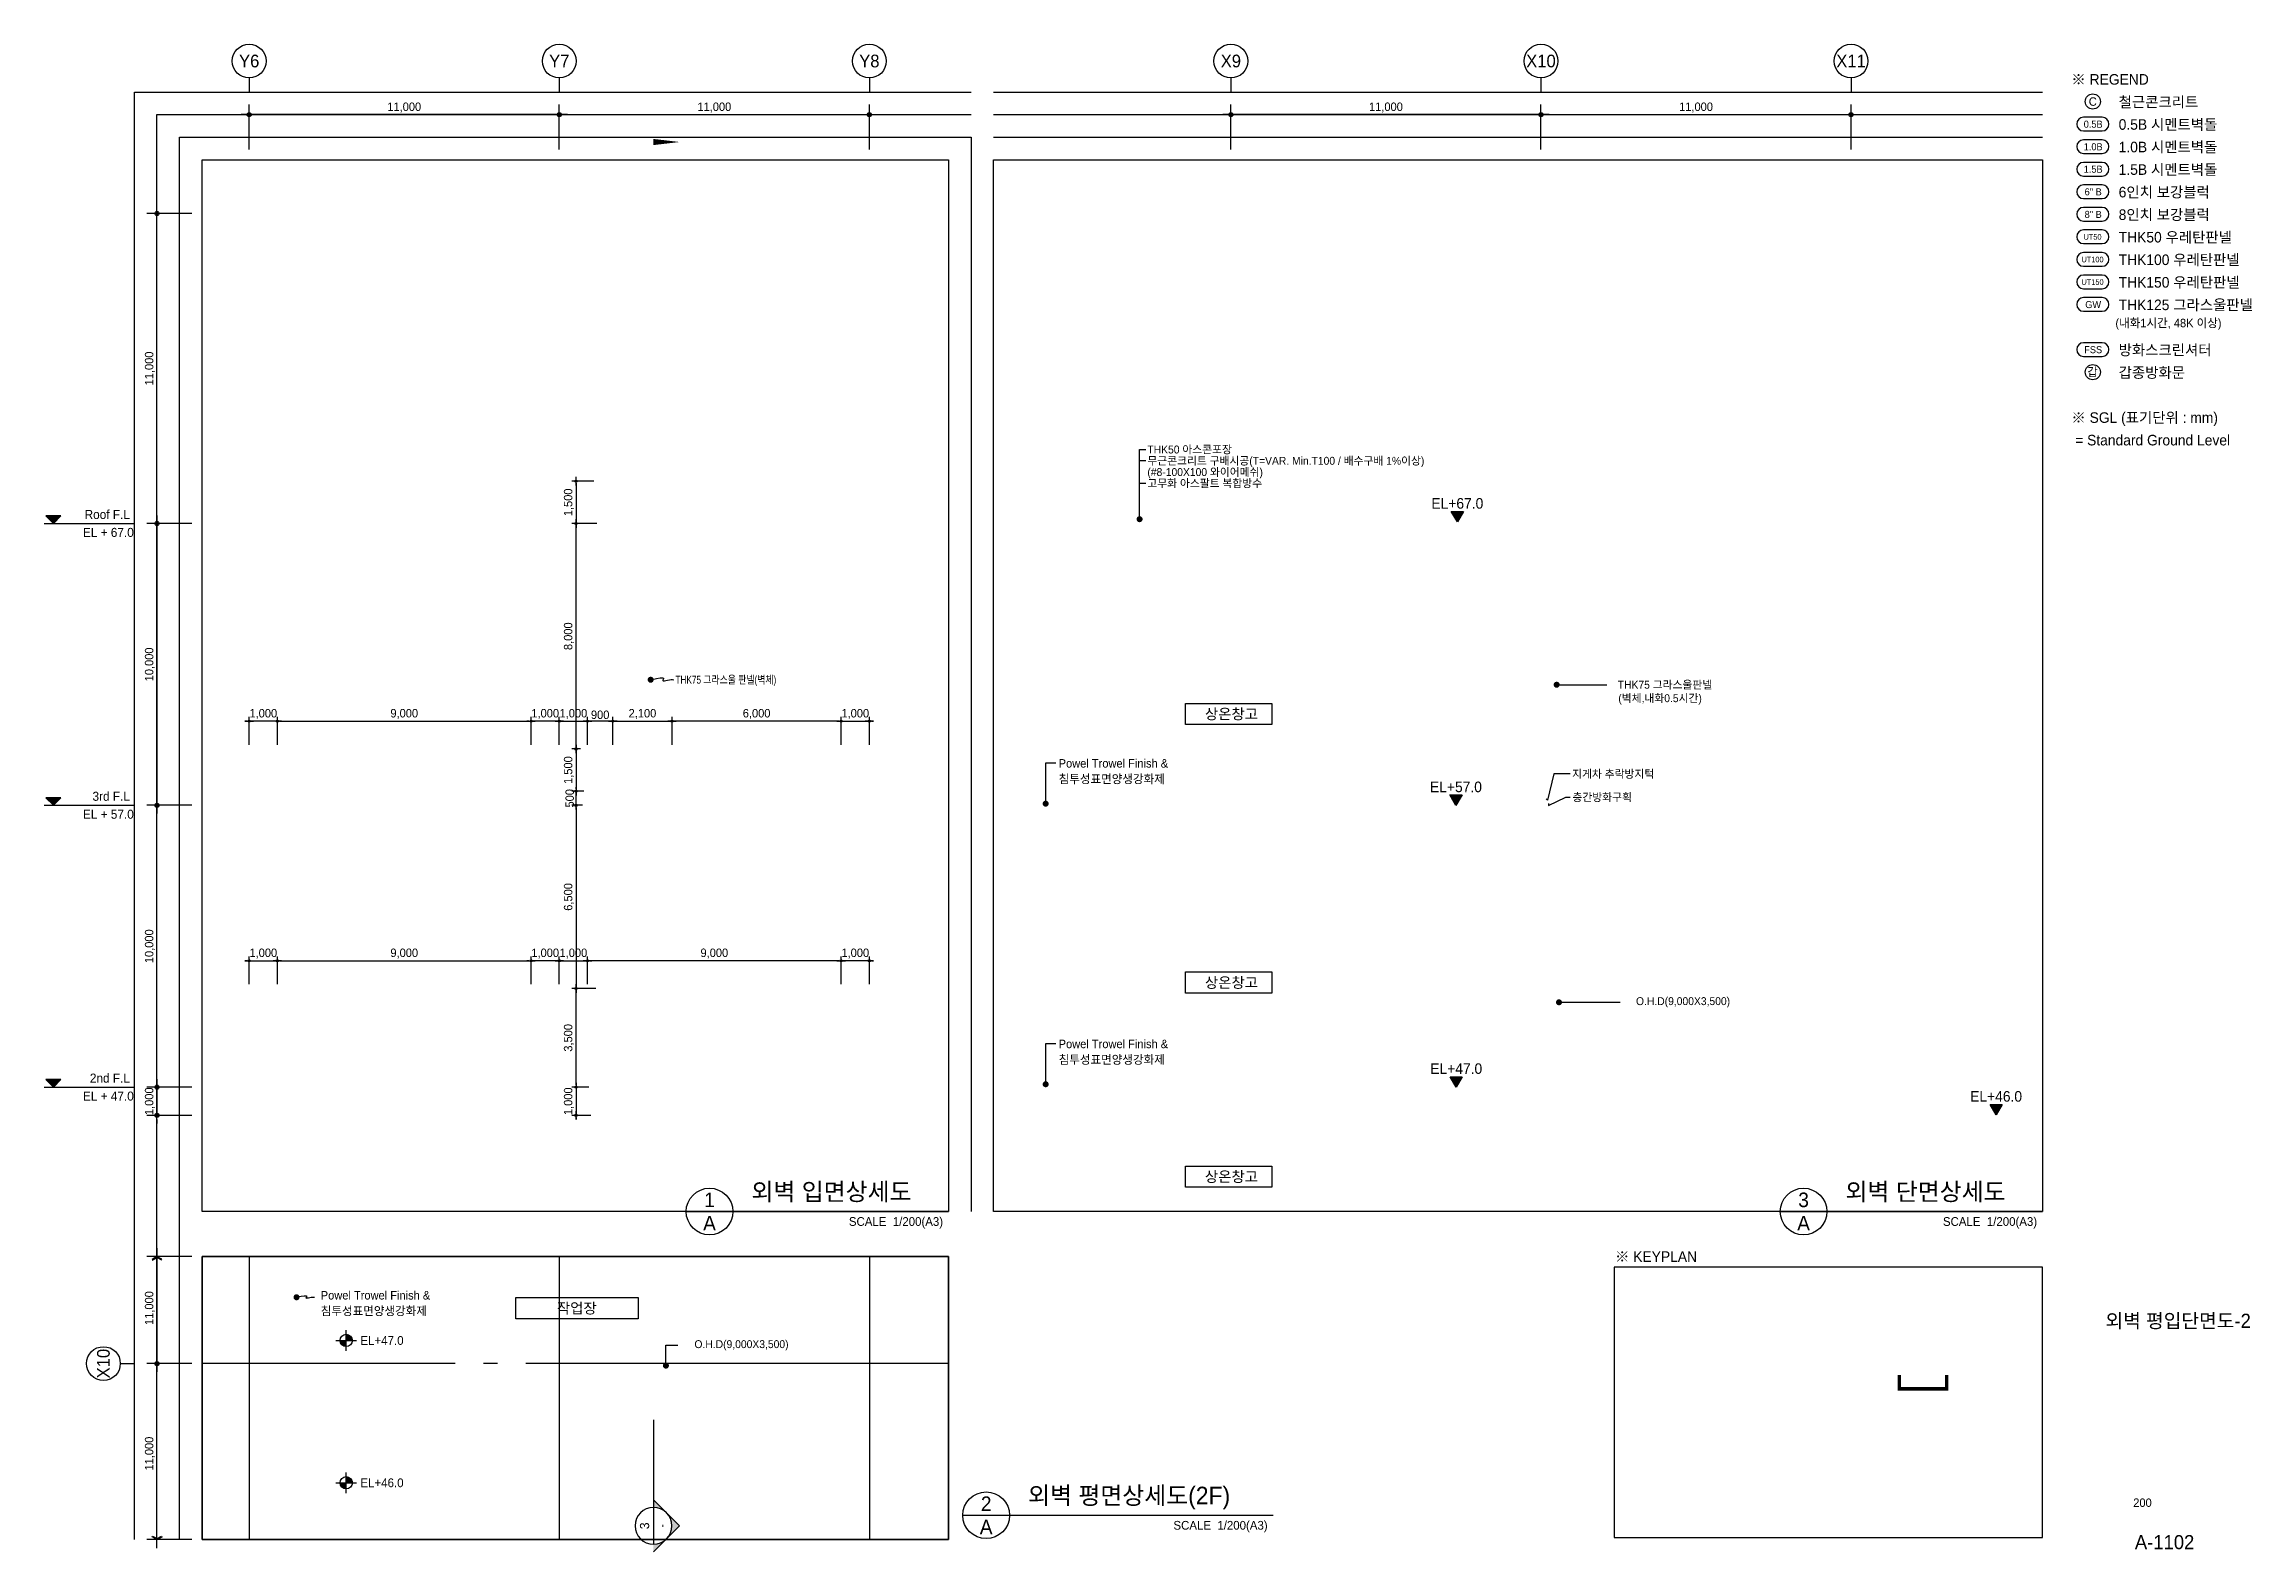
# Model space of a CAD drawing. Header units: millimetres. Extents: x 2569 to 248884, y 2561 to 56321.
# Drawn here: x 86569 to 164884, y 2825 to 56321 of the extents above; entities that cross this region are included whole.
import ezdxf
from ezdxf.enums import TextEntityAlignment as Align
from ezdxf.xclip import XClip

# ---------------------------------------------------------------- set-up
doc = ezdxf.new("R2010")
doc.units = ezdxf.units.MM
doc.linetypes.add('CEN', pattern=[35, 30, -2, 1, -2])
for name, color, linetype in [('$ZCDB_AUDIT_GENERATED_600D18', 7, 'Continuous'), ('4A.TEC CEN', 1, 'CEN'), ('4A.TEC DIM', 7, 'Continuous'), ('4A.TEC FORM-TEXT', 3, 'Continuous'), ('4A.TEC TEXT', 7, 'Continuous'), ('4A.TEC TEXT 1', 3, 'Continuous'), ('4A.TEC TEXT 2', 3, 'Continuous'), ('4A.TEC 심볼', 7, 'Continuous'), ('DIM', 7, 'Continuous'), ('MK', 7, 'Continuous'), ('SYM', 1, 'Continuous'), ('TEX', 3, 'Continuous'), ('㈜SE&C DIM', 7, 'Continuous'), ('㈜SE&C TEXT 1', 3, 'Continuous'), ('㈜SE&C 벽체 3', 4, 'Continuous'), ('㈜SE&C 심볼', 7, 'Continuous')]:
    doc.layers.add(name, color=color, linetype=linetype)
doc.layers.add('DEFPOINT', color=135, linetype='Continuous', plot=False)
doc.styles.add('ARTINT-A1.$0$돋움', font='')
doc.styles.add('GHS', font='malgun.ttf')
doc.styles.add('SAMOO', font='')
doc.styles.add('나눔고딕', font='')
doc.styles.add('돋움', font='')
doc.styles.add('돋음체', font='')
doc.styles.add('울릉도L', font='')
doc.styles.get('ARTINT-A1.$0$돋움').set_extended_font_data('Dotum')
doc.styles.get('SAMOO').set_extended_font_data('Dotum')
doc.styles.get('나눔고딕').set_extended_font_data('Dotum')
doc.styles.get('돋움').set_extended_font_data('Dotum')
doc.styles.get('돋음체').set_extended_font_data('Dotum')
doc.styles.get('울릉도L').set_extended_font_data('Dotum')
doc.dimstyles.new('DIM_600(외부치수)', dxfattribs={"dimscale": 400, "dimtxt": 3.3, "dimasz": 1, "dimexe": 2, "dimexo": 2, "dimgap": 1, "dimtad": 1, "dimdec": 0, "dimdsep": 46, "dimlunit": 6, "dimtxsty": '나눔고딕', "dimblk1": 'DIMDOT', "dimblk2": 'DIMDOT', "dimsah": 1, "dimcen": 2.5, "dimdle": 1.5, "dimclrd": 8, "dimclre": 8, "dimclrt": 3, "dimadec": 0, "dimazin": 0, "dimtfac": 1, "dimtdec": 0, "dimtix": 1, "dimtmove": 2, "dimatfit": 3, "dimldrblk": 'DIMDOT', "dimfxl": 1, "dimtvp": 1, "dimtolj": 1, "dimtzin": 0, "dimarcsym": 0})

msp = doc.modelspace()

# ---------------------------------------------------------------- texts
at = {"layer": '4A.TEC FORM-TEXT', "style": '돋움'}
msp.add_text('A-1102', height=500, dxfattribs=at).set_placement((161788.92, 2919.86), align=Align.CENTER)
at = {"layer": '4A.TEC TEXT', "style": '돋움'}
for s, p in [('C', (159241.86, 54283.97, -6666.67)), ('갑', (159229.37, 44687.87, -6666.67))]:
    msp.add_text(s, height=300, dxfattribs=at).set_placement(p, align=Align.MIDDLE_CENTER)
for s, height, p in [('0.5B', 250, (159255.62, 53480.12, -6666.67)), ('1.0B', 250, (159255.62, 52680.12, -6666.67)), ('1.5B', 250, (159255.62, 51880.12, -6666.67)), ('6" B', 250, (159255.62, 51080.12, -6666.67)), ('8" B', 250, (159255.62, 50280.12, -6666.67)), ('UT50', 200, (159231.84, 49480.12, -6666.67)), ('UT100', 200, (159231.84, 48680.12, -6666.67)), ('UT150', 200, (159231.84, 47880.12, -6666.67)), ('GW', 250, (159255.62, 47080.12, -6666.67)), ('FSS', 250, (159255.62, 45480.12, -6666.67))]:
    msp.add_text(s, height=height, dxfattribs=at).set_placement(p, align=Align.MIDDLE)
for s, height, p in [('THK50 아스콘포장', 280, (125704.73, 41937.66)), ('무근콘크리트 구배시공(T=VAR. Min.T100 / 배수구배 1%이상)', 280, (125704.73, 41537.66)), ('고무화 아스팔트 복합방수', 280, (125704.73, 40737.66)), ('(#8-100X100 와이어메쉬)', 280, (125704.73, 41137.66)), ('Powel Trowel Finish &', 300, (122558.09, 30802.39)), ('지게차 추락방지턱', 280, (140772.78, 30425.59)), ('침투성표면양생강화제', 300, (122558.09, 30245.3)), ('층간방화구획', 280, (140784.94, 29599.57)), ('침투성표면양생강화제', 300, (122558.09, 20288.93)), ('Powel Trowel Finish &', 300, (122558.09, 20846.02)), ('Powel Trowel Finish &', 300, (96382, 11928.31)), ('침투성표면양생강화제', 300, (96382, 11371.22))]:
    msp.add_text(s, height=height, dxfattribs=at).set_placement(p, align=Align.MIDDLE_LEFT)
at = {"layer": '4A.TEC TEXT', "style": '돋움', "width": 0.8}
msp.add_text('THK75 그라스울 판넬(벽체)', height=280, dxfattribs=at).set_placement((108961.22, 33770), align=Align.MIDDLE_LEFT)
at = {"layer": '4A.TEC TEXT', "style": '돋움'}
for s, p in [('THK75 그라스울판넬', (145740.4, 33590.91)), ('(벽체,내화0.5시간)', (145373.4, 33113.64)), ('O.H.D(9,000X3,500)', (146376.36, 22364.96)), ('O.H.D(9,000X3,500)', (112975.7, 10194.63))]:
    msp.add_text(s, height=280, dxfattribs=at).set_placement(p, align=Align.MIDDLE_RIGHT)
at = {"layer": '4A.TEC TEXT', "color": 3, "style": '돋음체'}
for s, p in [('상온창고', (128686.86, 32555.53)), ('상온창고', (128686.86, 23024.59)), ('상온창고', (128686.86, 16138.89)), ('작업장', (105465.1, 11470.42))]:
    msp.add_text(s, height=375, dxfattribs=at).set_placement(p, align=Align.MIDDLE_CENTER)
at = {"layer": '4A.TEC TEXT 2', "color": 3, "style": '나눔고딕'}
for s, height, p in [('※ REGEND', 375, (158480.49, 54770.4, -6666.67)), ('철근콘크리트', 375, (160160.39, 53970.44, -6666.67)), ('0.5B 시멘트벽돌', 375, (160160.39, 53170.44, -6666.67)), ('1.0B 시멘트벽돌', 375, (160160.39, 52370.44, -6666.67)), ('1.5B 시멘트벽돌', 375, (160160.39, 51570.44, -6666.67)), ('6인치 보강블럭', 375, (160160.39, 50770.44, -6666.67)), ('8인치 보강블럭', 375, (160160.39, 49970.44, -6666.67)), ('THK50 우레탄판넬', 375, (160160.39, 49170.44, -6666.67)), ('THK100 우레탄판넬', 375, (160160.39, 48370.44, -6666.67)), ('THK150 우레탄판넬', 375, (160160.39, 47570.44, -6666.67)), ('THK125 그라스울판넬', 375, (160160.39, 46770.44, -6666.67)), ('(내화1시간, 48K 이상)', 300, (160044.19, 46185.72, -6666.67)), ('방화스크린셔터', 375, (160160.39, 45170.44, -6666.67)), ('갑종방화문', 375, (160160.39, 44370.44, -6666.67)), ('※ SGL (표기단위 : mm)', 375, (158480.49, 42770.4, -6666.67)), (' = Standard Ground Level', 375, (158480.49, 41970.4, -6666.67)), ('외벽 입면상세도', 621, (111657.96, 15107.75)), ('외벽 단면상세도', 621, (150467.96, 15107.75)), ('※ KEYPLAN', 375, (142292.09, 13001.15, -6666.67)), ('외벽 평면상세도(2F)', 621, (121471.6, 4328.57))]:
    msp.add_text(s, height=height, dxfattribs=at).set_placement(p, align=Align.BOTTOM_LEFT)
for s, p in [('1', (110172.18, 15314.75)), ('3', (148982.18, 15314.75)), ('A', (110172.18, 14486.75)), ('A', (148982.18, 14486.75)), ('2', (119985.82, 4535.57)), ('A', (119985.82, 3707.57))]:
    msp.add_text(s, height=517.5, dxfattribs=at).set_placement(p, align=Align.MIDDLE)
for p in [(118457.2, 14297.47), (157267.2, 14297.47), (129970.83, 3518.29)]:
    msp.add_text('SCALE  1/200(A3)', height=310.5, dxfattribs=at).set_placement(p, align=Align.BOTTOM_RIGHT)
at = {"layer": '4A.TEC TEXT 2', "style": '나눔고딕'}
for s, height, p in [('외벽 평입단면도-2', 500, (162270.7, 10772.9)), ('200', 300, (161004.95, 4419.84))]:
    msp.add_text(s, height=height, dxfattribs=at).set_placement(p, align=Align.CENTER)
at = {"layer": 'MK', "style": '돋움'}
msp.add_text('3', height=326.69, rotation=90, dxfattribs=at).set_placement((108031.47, 3748.94), align=Align.CENTER)
at = {"layer": 'MK', "style": '돋움', "width": 0.7}
msp.add_text('-', height=326.69, rotation=90, dxfattribs=at).set_placement((108647.1, 3748.94), align=Align.CENTER)
at = {"layer": '㈜SE&C TEXT 1', "style": '돋움'}
for s, p in [('EL+67.0', (136700.17, 39838.42)), ('EL+57.0', (136651.67, 29779.65)), ('EL+47.0', (136661.22, 19783.04)), ('EL+46.0', (155812.42, 18798.71))]:
    msp.add_text(s, height=375, dxfattribs=at).set_placement(p, align=Align.CENTER)
at = {"layer": '㈜SE&C 심볼', "style": 'ARTINT-A1.$0$돋움'}
for s, p in [('EL + 67.0', (89749.17, 38836.27)), ('Roof F.L', (89611.49, 39473.44)), ('3rd F.L', (89611.49, 29473.44)), ('EL + 57.0', (89749.17, 28836.27)), ('2nd F.L', (89611.49, 19473.44)), ('EL + 47.0', (89749.17, 18836.27))]:
    msp.add_text(s, height=320.229, dxfattribs=at).set_placement(p, align=Align.RIGHT)

# ---------------------------------------------------------------- blocks, each defined once
blk = doc.blocks.new('DIMDOT')
at = {"color": 0}
blk.add_line((-2, 0), (2, 0), dxfattribs=at)
for radius in [0.5, 0.25]:
    blk.add_circle((0, 0), radius, dxfattribs=at)
blk = doc.blocks.new('*D14')
at = {"layer": '$ZCDB_AUDIT_GENERATED_600D18', "color": 8, "lineweight": -2, "transparency": 16777216}
for p, q in [((104843, 52581), (104843, 54181)), ((115843, 52581), (115843, 54181)), ((104987, 53821), (115699, 53821))]:
    blk.add_line(p, q, dxfattribs=at)
at = {"layer": 'Defpoints', "color": 0, "transparency": 16777216}
for p in [(115843, 53821), (104843, 52221), (115843, 52221)]:
    blk.add_point(p, dxfattribs=at)
at = {"layer": '$ZCDB_AUDIT_GENERATED_600D18', "color": 8, "lineweight": -2, "transparency": 16777216, "xscale": 144, "yscale": 144, "zscale": 144, "rotation": 180}
blk.add_blockref('DIMDOT', (104843, 53821), dxfattribs=at)
at = {"layer": '$ZCDB_AUDIT_GENERATED_600D18', "color": 8, "lineweight": -2, "transparency": 16777216, "xscale": 144, "yscale": 144, "zscale": 144}
blk.add_blockref('DIMDOT', (115843, 53821), dxfattribs=at)
at = {"layer": '$ZCDB_AUDIT_GENERATED_600D18', "color": 3, "transparency": 16777216, "insert": (110343, 54072), "char_height": 300, "attachment_point": 5, "style": '나눔고딕'}
blk.add_mtext('\\A1;11,000', dxfattribs=at)
blk = doc.blocks.new('ccs122')
at = {"layer": '4A.TEC 심볼'}
blk.add_line((0, 8), (0, 3), dxfattribs=at)
blk.add_circle((0, 14), 6, dxfattribs=at)
at = {"layer": '4A.TEC TEXT 2', "color": 3, "style": 'GHS'}
blk.add_attdef('NO', text='', height=4.5, dxfattribs=at).set_placement((-0.01, 14.02), align=Align.MIDDLE_CENTER)
blk = doc.blocks.new('*D15')
at = {"layer": '$ZCDB_AUDIT_GENERATED_600D18', "color": 8, "lineweight": -2, "transparency": 16777216}
for p, q in [((93843, 52581), (93843, 54181)), ((104843, 52581), (104843, 54181)), ((104699, 53821), (93987, 53821))]:
    blk.add_line(p, q, dxfattribs=at)
at = {"layer": 'Defpoints', "color": 0, "transparency": 16777216}
for p in [(93843, 53821), (93843, 52221), (104843, 52221)]:
    blk.add_point(p, dxfattribs=at)
at = {"layer": '$ZCDB_AUDIT_GENERATED_600D18', "color": 8, "lineweight": -2, "transparency": 16777216, "xscale": 144, "yscale": 144, "zscale": 144, "rotation": 180}
blk.add_blockref('DIMDOT', (93843, 53821), dxfattribs=at)
at = {"layer": '$ZCDB_AUDIT_GENERATED_600D18', "color": 8, "lineweight": -2, "transparency": 16777216, "xscale": 144, "yscale": 144, "zscale": 144}
blk.add_blockref('DIMDOT', (104843, 53821), dxfattribs=at)
at = {"layer": '$ZCDB_AUDIT_GENERATED_600D18', "color": 3, "transparency": 16777216, "insert": (99343, 54072), "char_height": 300, "attachment_point": 5, "style": '나눔고딕'}
blk.add_mtext('\\A1;11,000', dxfattribs=at)
blk = doc.blocks.new('*D120')
at = {"layer": '4A.TEC DIM', "color": 8, "lineweight": -2, "transparency": 16777216}
for p, q in [((169308, -38163), (169308, -25069)), ((281308, -38163), (281308, -25069)), ((169808, -26069), (280808, -26069))]:
    blk.add_line(p, q, dxfattribs=at)
at = {"layer": 'Defpoints', "color": 0, "transparency": 16777216}
for p in [(281308, -26069), (169308, -39163), (281308, -39163)]:
    blk.add_point(p, dxfattribs=at)
at = {"layer": '4A.TEC DIM', "color": 8, "lineweight": -2, "transparency": 16777216, "xscale": 500, "yscale": 500, "zscale": 500, "rotation": 180}
blk.add_blockref('DIMDOT', (169308, -26069), dxfattribs=at)
at = {"layer": '4A.TEC DIM', "color": 8, "lineweight": -2, "transparency": 16777216, "xscale": 500, "yscale": 500, "zscale": 500}
blk.add_blockref('DIMDOT', (281308, -26069), dxfattribs=at)
at = {"layer": '4A.TEC DIM', "color": 3, "transparency": 16777216, "insert": (225308, -24584), "char_height": 1650, "attachment_point": 5, "style": '나눔고딕'}
blk.add_mtext('\\A1;112,000', dxfattribs=at)
blk = doc.blocks.new('*D121')
at = {"layer": '4A.TEC DIM', "color": 8, "lineweight": -2, "transparency": 16777216}
for p, q in [((48195, -103937), (40113, -103937)), ((41113, -104437), (41113, -114437)), ((48195, -114937), (40113, -114937))]:
    blk.add_line(p, q, dxfattribs=at)
at = {"layer": 'Defpoints', "color": 0, "transparency": 16777216}
for p in [(49195, -103937), (41113, -114937), (49195, -114937)]:
    blk.add_point(p, dxfattribs=at)
at = {"layer": '4A.TEC DIM', "color": 8, "lineweight": -2, "transparency": 16777216, "xscale": 500, "yscale": 500, "zscale": 500}
for p, rotation in [((41113, -103937), 90), ((41113, -114937), 270)]:
    blk.add_blockref('DIMDOT', p, dxfattribs=dict(at, rotation=rotation))
at = {"layer": '4A.TEC DIM', "color": 3, "transparency": 16777216, "insert": (39628, -109437), "char_height": 1650, "attachment_point": 5, "rotation": 90, "style": '나눔고딕'}
blk.add_mtext('\\A1;11,000', dxfattribs=at)
blk = doc.blocks.new('*D122')
at = {"layer": '4A.TEC DIM', "color": 8, "lineweight": -2, "transparency": 16777216}
for p, q in [((48195, -92937), (35100, -92937)), ((36100, -93437), (36100, -180437)), ((48195, -180937), (35100, -180937))]:
    blk.add_line(p, q, dxfattribs=at)
at = {"layer": 'Defpoints', "color": 0, "transparency": 16777216}
for p in [(49195, -92937), (36100, -180937), (49195, -180937)]:
    blk.add_point(p, dxfattribs=at)
at = {"layer": '4A.TEC DIM', "color": 8, "lineweight": -2, "transparency": 16777216, "xscale": 500, "yscale": 500, "zscale": 500}
for p, rotation in [((36100, -92937), 90), ((36100, -180937), 270)]:
    blk.add_blockref('DIMDOT', p, dxfattribs=dict(at, rotation=rotation))
at = {"layer": '4A.TEC DIM', "color": 3, "transparency": 16777216, "insert": (34615, -136937), "char_height": 1650, "attachment_point": 5, "rotation": 90, "style": '나눔고딕'}
blk.add_mtext('\\A1;88,000', dxfattribs=at)
blk = doc.blocks.new('*D123')
at = {"layer": '4A.TEC DIM', "color": 8, "lineweight": -2, "transparency": 16777216}
for p, q in [((48195, -169937), (40113, -169937)), ((41113, -170437), (41113, -180437)), ((48195, -180937), (40113, -180937))]:
    blk.add_line(p, q, dxfattribs=at)
at = {"layer": 'Defpoints', "color": 0, "transparency": 16777216}
for p in [(49195, -169937), (41113, -180937), (49195, -180937)]:
    blk.add_point(p, dxfattribs=at)
at = {"layer": '4A.TEC DIM', "color": 8, "lineweight": -2, "transparency": 16777216, "xscale": 500, "yscale": 500, "zscale": 500}
for p, rotation in [((41113, -169937), 90), ((41113, -180937), 270)]:
    blk.add_blockref('DIMDOT', p, dxfattribs=dict(at, rotation=rotation))
at = {"layer": '4A.TEC DIM', "color": 3, "transparency": 16777216, "insert": (39628, -175437), "char_height": 1650, "attachment_point": 5, "rotation": 90, "style": '나눔고딕'}
blk.add_mtext('\\A1;11,000', dxfattribs=at)
blk = doc.blocks.new('*D124')
at = {"layer": '4A.TEC DIM', "color": 8, "lineweight": -2, "transparency": 16777216}
for p, q in [((48195, -158937), (40113, -158937)), ((41113, -159437), (41113, -169437)), ((48195, -169937), (40113, -169937))]:
    blk.add_line(p, q, dxfattribs=at)
at = {"layer": 'Defpoints', "color": 0, "transparency": 16777216}
for p in [(49195, -158937), (41113, -169937), (49195, -169937)]:
    blk.add_point(p, dxfattribs=at)
at = {"layer": '4A.TEC DIM', "color": 8, "lineweight": -2, "transparency": 16777216, "xscale": 500, "yscale": 500, "zscale": 500}
for p, rotation in [((41113, -158937), 90), ((41113, -169937), 270)]:
    blk.add_blockref('DIMDOT', p, dxfattribs=dict(at, rotation=rotation))
at = {"layer": '4A.TEC DIM', "color": 3, "transparency": 16777216, "insert": (39628, -164437), "char_height": 1650, "attachment_point": 5, "rotation": 90, "style": '나눔고딕'}
blk.add_mtext('\\A1;11,000', dxfattribs=at)
blk = doc.blocks.new('*D125')
at = {"layer": '4A.TEC DIM', "color": 8, "lineweight": -2, "transparency": 16777216}
for p, q in [((48195, -147937), (40113, -147937)), ((41113, -148437), (41113, -158437)), ((48195, -158937), (40113, -158937))]:
    blk.add_line(p, q, dxfattribs=at)
at = {"layer": 'Defpoints', "color": 0, "transparency": 16777216}
for p in [(49195, -147937), (41113, -158937), (49195, -158937)]:
    blk.add_point(p, dxfattribs=at)
at = {"layer": '4A.TEC DIM', "color": 8, "lineweight": -2, "transparency": 16777216, "xscale": 500, "yscale": 500, "zscale": 500}
for p, rotation in [((41113, -147937), 90), ((41113, -158937), 270)]:
    blk.add_blockref('DIMDOT', p, dxfattribs=dict(at, rotation=rotation))
at = {"layer": '4A.TEC DIM', "color": 3, "transparency": 16777216, "insert": (39628, -153437), "char_height": 1650, "attachment_point": 5, "rotation": 90, "style": '나눔고딕'}
blk.add_mtext('\\A1;11,000', dxfattribs=at)
blk = doc.blocks.new('*D126')
at = {"layer": '4A.TEC DIM', "color": 8, "lineweight": -2, "transparency": 16777216}
for p, q in [((48195, -136937), (40113, -136937)), ((41113, -137437), (41113, -147437)), ((48195, -147937), (40113, -147937))]:
    blk.add_line(p, q, dxfattribs=at)
at = {"layer": 'Defpoints', "color": 0, "transparency": 16777216}
for p in [(49195, -136937), (41113, -147937), (49195, -147937)]:
    blk.add_point(p, dxfattribs=at)
at = {"layer": '4A.TEC DIM', "color": 8, "lineweight": -2, "transparency": 16777216, "xscale": 500, "yscale": 500, "zscale": 500}
for p, rotation in [((41113, -136937), 90), ((41113, -147937), 270)]:
    blk.add_blockref('DIMDOT', p, dxfattribs=dict(at, rotation=rotation))
at = {"layer": '4A.TEC DIM', "color": 3, "transparency": 16777216, "insert": (39628, -142437), "char_height": 1650, "attachment_point": 5, "rotation": 90, "style": '나눔고딕'}
blk.add_mtext('\\A1;11,000', dxfattribs=at)
blk = doc.blocks.new('*D127')
at = {"layer": '4A.TEC DIM', "color": 8, "lineweight": -2, "transparency": 16777216}
for p, q in [((48195, -125937), (40113, -125937)), ((41113, -126437), (41113, -136437)), ((48195, -136937), (40113, -136937))]:
    blk.add_line(p, q, dxfattribs=at)
at = {"layer": 'Defpoints', "color": 0, "transparency": 16777216}
for p in [(49195, -125937), (41113, -136937), (49195, -136937)]:
    blk.add_point(p, dxfattribs=at)
at = {"layer": '4A.TEC DIM', "color": 8, "lineweight": -2, "transparency": 16777216, "xscale": 500, "yscale": 500, "zscale": 500}
for p, rotation in [((41113, -125937), 90), ((41113, -136937), 270)]:
    blk.add_blockref('DIMDOT', p, dxfattribs=dict(at, rotation=rotation))
at = {"layer": '4A.TEC DIM', "color": 3, "transparency": 16777216, "insert": (39628, -131437), "char_height": 1650, "attachment_point": 5, "rotation": 90, "style": '나눔고딕'}
blk.add_mtext('\\A1;11,000', dxfattribs=at)
blk = doc.blocks.new('*D128')
at = {"layer": '4A.TEC DIM', "color": 8, "lineweight": -2, "transparency": 16777216}
for p, q in [((48195, -114937), (40113, -114937)), ((41113, -115437), (41113, -125437)), ((48195, -125937), (40113, -125937))]:
    blk.add_line(p, q, dxfattribs=at)
at = {"layer": 'Defpoints', "color": 0, "transparency": 16777216}
for p in [(49195, -114937), (41113, -125937), (49195, -125937)]:
    blk.add_point(p, dxfattribs=at)
at = {"layer": '4A.TEC DIM', "color": 8, "lineweight": -2, "transparency": 16777216, "xscale": 500, "yscale": 500, "zscale": 500}
for p, rotation in [((41113, -114937), 90), ((41113, -125937), 270)]:
    blk.add_blockref('DIMDOT', p, dxfattribs=dict(at, rotation=rotation))
at = {"layer": '4A.TEC DIM', "color": 3, "transparency": 16777216, "insert": (39628, -120437), "char_height": 1650, "attachment_point": 5, "rotation": 90, "style": '나눔고딕'}
blk.add_mtext('\\A1;11,000', dxfattribs=at)
blk = doc.blocks.new('*D129')
at = {"layer": '4A.TEC DIM', "color": 8, "lineweight": -2, "transparency": 16777216}
for p, q in [((169308, -38163), (169308, -30082)), ((182308, -38163), (182308, -30082)), ((181808, -31082), (169808, -31082))]:
    blk.add_line(p, q, dxfattribs=at)
at = {"layer": 'Defpoints', "color": 0, "transparency": 16777216}
for p in [(169308, -31082), (169308, -39163), (182308, -39163)]:
    blk.add_point(p, dxfattribs=at)
at = {"layer": '4A.TEC DIM', "color": 8, "lineweight": -2, "transparency": 16777216, "xscale": 500, "yscale": 500, "zscale": 500, "rotation": 180}
blk.add_blockref('DIMDOT', (169308, -31082), dxfattribs=at)
at = {"layer": '4A.TEC DIM', "color": 8, "lineweight": -2, "transparency": 16777216, "xscale": 500, "yscale": 500, "zscale": 500}
blk.add_blockref('DIMDOT', (182308, -31082), dxfattribs=at)
at = {"layer": '4A.TEC DIM', "color": 3, "transparency": 16777216, "insert": (175808, -29597), "char_height": 1650, "attachment_point": 5, "style": '나눔고딕'}
blk.add_mtext('\\A1;13,000', dxfattribs=at)
blk = doc.blocks.new('*D130')
at = {"layer": '4A.TEC DIM', "color": 8, "lineweight": -2, "transparency": 16777216}
for p, q in [((193308, -38163), (193308, -30082)), ((204308, -38163), (204308, -30082)), ((203808, -31082), (193808, -31082))]:
    blk.add_line(p, q, dxfattribs=at)
at = {"layer": 'Defpoints', "color": 0, "transparency": 16777216}
for p in [(193308, -31082), (193308, -39163), (204308, -39163)]:
    blk.add_point(p, dxfattribs=at)
at = {"layer": '4A.TEC DIM', "color": 8, "lineweight": -2, "transparency": 16777216, "xscale": 500, "yscale": 500, "zscale": 500, "rotation": 180}
blk.add_blockref('DIMDOT', (193308, -31082), dxfattribs=at)
at = {"layer": '4A.TEC DIM', "color": 8, "lineweight": -2, "transparency": 16777216, "xscale": 500, "yscale": 500, "zscale": 500}
blk.add_blockref('DIMDOT', (204308, -31082), dxfattribs=at)
at = {"layer": '4A.TEC DIM', "color": 3, "transparency": 16777216, "insert": (198808, -29597), "char_height": 1650, "attachment_point": 5, "style": '나눔고딕'}
blk.add_mtext('\\A1;11,000', dxfattribs=at)
blk = doc.blocks.new('*D131')
at = {"layer": '4A.TEC DIM', "color": 8, "lineweight": -2, "transparency": 16777216}
for p, q in [((204308, -38163), (204308, -30082)), ((215308, -38163), (215308, -30082)), ((214808, -31082), (204808, -31082))]:
    blk.add_line(p, q, dxfattribs=at)
at = {"layer": 'Defpoints', "color": 0, "transparency": 16777216}
for p in [(204308, -31082), (204308, -39163), (215308, -39163)]:
    blk.add_point(p, dxfattribs=at)
at = {"layer": '4A.TEC DIM', "color": 8, "lineweight": -2, "transparency": 16777216, "xscale": 500, "yscale": 500, "zscale": 500, "rotation": 180}
blk.add_blockref('DIMDOT', (204308, -31082), dxfattribs=at)
at = {"layer": '4A.TEC DIM', "color": 8, "lineweight": -2, "transparency": 16777216, "xscale": 500, "yscale": 500, "zscale": 500}
blk.add_blockref('DIMDOT', (215308, -31082), dxfattribs=at)
at = {"layer": '4A.TEC DIM', "color": 3, "transparency": 16777216, "insert": (209808, -29597), "char_height": 1650, "attachment_point": 5, "style": '나눔고딕'}
blk.add_mtext('\\A1;11,000', dxfattribs=at)
blk = doc.blocks.new('*D132')
at = {"layer": '4A.TEC DIM', "color": 8, "lineweight": -2, "transparency": 16777216}
for p, q in [((215308, -38163), (215308, -30082)), ((226308, -38163), (226308, -30082)), ((225808, -31082), (215808, -31082))]:
    blk.add_line(p, q, dxfattribs=at)
at = {"layer": 'Defpoints', "color": 0, "transparency": 16777216}
for p in [(215308, -31082), (215308, -39163), (226308, -39163)]:
    blk.add_point(p, dxfattribs=at)
at = {"layer": '4A.TEC DIM', "color": 8, "lineweight": -2, "transparency": 16777216, "xscale": 500, "yscale": 500, "zscale": 500, "rotation": 180}
blk.add_blockref('DIMDOT', (215308, -31082), dxfattribs=at)
at = {"layer": '4A.TEC DIM', "color": 8, "lineweight": -2, "transparency": 16777216, "xscale": 500, "yscale": 500, "zscale": 500}
blk.add_blockref('DIMDOT', (226308, -31082), dxfattribs=at)
at = {"layer": '4A.TEC DIM', "color": 3, "transparency": 16777216, "insert": (220808, -29597), "char_height": 1650, "attachment_point": 5, "style": '나눔고딕'}
blk.add_mtext('\\A1;11,000', dxfattribs=at)
blk = doc.blocks.new('*D133')
at = {"layer": '4A.TEC DIM', "color": 8, "lineweight": -2, "transparency": 16777216}
for p, q in [((226308, -38163), (226308, -30082)), ((237308, -38163), (237308, -30082)), ((236808, -31082), (226808, -31082))]:
    blk.add_line(p, q, dxfattribs=at)
at = {"layer": 'Defpoints', "color": 0, "transparency": 16777216}
for p in [(226308, -31082), (226308, -39163), (237308, -39163)]:
    blk.add_point(p, dxfattribs=at)
at = {"layer": '4A.TEC DIM', "color": 8, "lineweight": -2, "transparency": 16777216, "xscale": 500, "yscale": 500, "zscale": 500, "rotation": 180}
blk.add_blockref('DIMDOT', (226308, -31082), dxfattribs=at)
at = {"layer": '4A.TEC DIM', "color": 8, "lineweight": -2, "transparency": 16777216, "xscale": 500, "yscale": 500, "zscale": 500}
blk.add_blockref('DIMDOT', (237308, -31082), dxfattribs=at)
at = {"layer": '4A.TEC DIM', "color": 3, "transparency": 16777216, "insert": (231808, -29597), "char_height": 1650, "attachment_point": 5, "style": '나눔고딕'}
blk.add_mtext('\\A1;11,000', dxfattribs=at)
blk = doc.blocks.new('*D134')
at = {"layer": '4A.TEC DIM', "color": 8, "lineweight": -2, "transparency": 16777216}
for p, q in [((237308, -38163), (237308, -30082)), ((248308, -38163), (248308, -30082)), ((247808, -31082), (237808, -31082))]:
    blk.add_line(p, q, dxfattribs=at)
at = {"layer": 'Defpoints', "color": 0, "transparency": 16777216}
for p in [(237308, -31082), (237308, -39163), (248308, -39163)]:
    blk.add_point(p, dxfattribs=at)
at = {"layer": '4A.TEC DIM', "color": 8, "lineweight": -2, "transparency": 16777216, "xscale": 500, "yscale": 500, "zscale": 500, "rotation": 180}
blk.add_blockref('DIMDOT', (237308, -31082), dxfattribs=at)
at = {"layer": '4A.TEC DIM', "color": 8, "lineweight": -2, "transparency": 16777216, "xscale": 500, "yscale": 500, "zscale": 500}
blk.add_blockref('DIMDOT', (248308, -31082), dxfattribs=at)
at = {"layer": '4A.TEC DIM', "color": 3, "transparency": 16777216, "insert": (242808, -29597), "char_height": 1650, "attachment_point": 5, "style": '나눔고딕'}
blk.add_mtext('\\A1;11,000', dxfattribs=at)
blk = doc.blocks.new('*D135')
at = {"layer": '4A.TEC DIM', "color": 8, "lineweight": -2, "transparency": 16777216}
for p, q in [((248308, -38163), (248308, -30082)), ((259308, -38163), (259308, -30082)), ((258808, -31082), (248808, -31082))]:
    blk.add_line(p, q, dxfattribs=at)
at = {"layer": 'Defpoints', "color": 0, "transparency": 16777216}
for p in [(248308, -31082), (248308, -39163), (259308, -39163)]:
    blk.add_point(p, dxfattribs=at)
at = {"layer": '4A.TEC DIM', "color": 8, "lineweight": -2, "transparency": 16777216, "xscale": 500, "yscale": 500, "zscale": 500, "rotation": 180}
blk.add_blockref('DIMDOT', (248308, -31082), dxfattribs=at)
at = {"layer": '4A.TEC DIM', "color": 8, "lineweight": -2, "transparency": 16777216, "xscale": 500, "yscale": 500, "zscale": 500}
blk.add_blockref('DIMDOT', (259308, -31082), dxfattribs=at)
at = {"layer": '4A.TEC DIM', "color": 3, "transparency": 16777216, "insert": (253808, -29597), "char_height": 1650, "attachment_point": 5, "style": '나눔고딕'}
blk.add_mtext('\\A1;11,000', dxfattribs=at)
blk = doc.blocks.new('*D136')
at = {"layer": '4A.TEC DIM', "color": 8, "lineweight": -2, "transparency": 16777216}
for p, q in [((48195, -92937), (40113, -92937)), ((41113, -93437), (41113, -103437)), ((48195, -103937), (40113, -103937))]:
    blk.add_line(p, q, dxfattribs=at)
at = {"layer": 'Defpoints', "color": 0, "transparency": 16777216}
for p in [(49195, -92937), (41113, -103937), (49195, -103937)]:
    blk.add_point(p, dxfattribs=at)
at = {"layer": '4A.TEC DIM', "color": 8, "lineweight": -2, "transparency": 16777216, "xscale": 500, "yscale": 500, "zscale": 500}
for p, rotation in [((41113, -92937), 90), ((41113, -103937), 270)]:
    blk.add_blockref('DIMDOT', p, dxfattribs=dict(at, rotation=rotation))
at = {"layer": '4A.TEC DIM', "color": 3, "transparency": 16777216, "insert": (39628, -98437), "char_height": 1650, "attachment_point": 5, "rotation": 90, "style": '나눔고딕'}
blk.add_mtext('\\A1;11,000', dxfattribs=at)
blk = doc.blocks.new('*D137')
at = {"layer": '4A.TEC DIM', "color": 8, "lineweight": -2, "transparency": 16777216}
for p, q in [((182308, -38163), (182308, -30082)), ((193308, -38163), (193308, -30082)), ((182808, -31082), (192808, -31082))]:
    blk.add_line(p, q, dxfattribs=at)
at = {"layer": 'Defpoints', "color": 0, "transparency": 16777216}
for p in [(193308, -31082), (182308, -39163), (193308, -39163)]:
    blk.add_point(p, dxfattribs=at)
at = {"layer": '4A.TEC DIM', "color": 8, "lineweight": -2, "transparency": 16777216, "xscale": 500, "yscale": 500, "zscale": 500, "rotation": 180}
blk.add_blockref('DIMDOT', (182308, -31082), dxfattribs=at)
at = {"layer": '4A.TEC DIM', "color": 8, "lineweight": -2, "transparency": 16777216, "xscale": 500, "yscale": 500, "zscale": 500}
blk.add_blockref('DIMDOT', (193308, -31082), dxfattribs=at)
at = {"layer": '4A.TEC DIM', "color": 3, "transparency": 16777216, "insert": (187808, -29597), "char_height": 1650, "attachment_point": 5, "style": '나눔고딕'}
blk.add_mtext('\\A1;11,000', dxfattribs=at)
blk = doc.blocks.new('*D138')
at = {"layer": '4A.TEC DIM', "color": 8, "lineweight": -2, "transparency": 16777216}
for p, q in [((259308, -38163), (259308, -30082)), ((270308, -38163), (270308, -30082)), ((259808, -31082), (269808, -31082))]:
    blk.add_line(p, q, dxfattribs=at)
at = {"layer": 'Defpoints', "color": 0, "transparency": 16777216}
for p in [(270308, -31082), (259308, -39163), (270308, -39163)]:
    blk.add_point(p, dxfattribs=at)
at = {"layer": '4A.TEC DIM', "color": 8, "lineweight": -2, "transparency": 16777216, "xscale": 500, "yscale": 500, "zscale": 500, "rotation": 180}
blk.add_blockref('DIMDOT', (259308, -31082), dxfattribs=at)
at = {"layer": '4A.TEC DIM', "color": 8, "lineweight": -2, "transparency": 16777216, "xscale": 500, "yscale": 500, "zscale": 500}
blk.add_blockref('DIMDOT', (270308, -31082), dxfattribs=at)
at = {"layer": '4A.TEC DIM', "color": 3, "transparency": 16777216, "insert": (264808, -29597), "char_height": 1650, "attachment_point": 5, "style": '나눔고딕'}
blk.add_mtext('\\A1;11,000', dxfattribs=at)
blk = doc.blocks.new('*D139')
at = {"layer": '4A.TEC DIM', "color": 8, "lineweight": -2, "transparency": 16777216}
for p, q in [((270308, -38163), (270308, -30082)), ((281308, -38163), (281308, -30082)), ((280808, -31082), (270808, -31082))]:
    blk.add_line(p, q, dxfattribs=at)
at = {"layer": 'Defpoints', "color": 0, "transparency": 16777216}
for p in [(270308, -31082), (270308, -39163), (281308, -39163)]:
    blk.add_point(p, dxfattribs=at)
at = {"layer": '4A.TEC DIM', "color": 8, "lineweight": -2, "transparency": 16777216, "xscale": 500, "yscale": 500, "zscale": 500, "rotation": 180}
blk.add_blockref('DIMDOT', (270308, -31082), dxfattribs=at)
at = {"layer": '4A.TEC DIM', "color": 8, "lineweight": -2, "transparency": 16777216, "xscale": 500, "yscale": 500, "zscale": 500}
blk.add_blockref('DIMDOT', (281308, -31082), dxfattribs=at)
at = {"layer": '4A.TEC DIM', "color": 3, "transparency": 16777216, "insert": (275808, -29597), "char_height": 1650, "attachment_point": 5, "style": '나눔고딕'}
blk.add_mtext('\\A1;11,000', dxfattribs=at)
blk = doc.blocks.new('*D26')
at = {"layer": '$ZCDB_AUDIT_GENERATED_600D18', "color": 8, "lineweight": -2, "transparency": 16777216}
for p, q in [((90572, 13601), (90572, 9649)), ((91812, 13301), (90212, 13301)), ((91812, 9505), (90212, 9505))]:
    blk.add_line(p, q, dxfattribs=at)
at = {"layer": 'Defpoints', "color": 0, "transparency": 16777216}
for p in [(92172, 13301), (90572, 9505), (92172, 9505, -5000)]:
    blk.add_point(p, dxfattribs=at)
at = {"layer": '$ZCDB_AUDIT_GENERATED_600D18', "color": 8, "lineweight": -2, "transparency": 16777216, "xscale": 144, "yscale": 144, "zscale": 144, "rotation": 270}
blk.add_blockref('DIMDOT', (90572, 9505), dxfattribs=at)
at = {"layer": '$ZCDB_AUDIT_GENERATED_600D18', "color": 3, "transparency": 16777216, "insert": (90320, 11475), "char_height": 300, "attachment_point": 5, "rotation": 90, "style": '나눔고딕'}
blk.add_mtext('\\A1;11,000', dxfattribs=at)
blk = doc.blocks.new('_None')
blk = doc.blocks.new('*D25')
at = {"layer": '$ZCDB_AUDIT_GENERATED_600D18', "color": 8, "lineweight": -2, "transparency": 16777216}
for p, q in [((91812, 9505), (90212, 9505)), ((90572, 2961), (90572, 9361)), ((91812, 3261), (90212, 3261))]:
    blk.add_line(p, q, dxfattribs=at)
at = {"layer": 'Defpoints', "color": 0, "transparency": 16777216}
for p in [(90572, 9505), (92172, 9505, -5000), (92172, 3261)]:
    blk.add_point(p, dxfattribs=at)
at = {"layer": '$ZCDB_AUDIT_GENERATED_600D18', "color": 8, "lineweight": -2, "transparency": 16777216, "xscale": 144, "yscale": 144, "zscale": 144, "rotation": 90}
blk.add_blockref('DIMDOT', (90572, 9505), dxfattribs=at)
at = {"layer": '$ZCDB_AUDIT_GENERATED_600D18', "color": 3, "transparency": 16777216, "insert": (90320, 6311), "char_height": 300, "attachment_point": 5, "rotation": 90, "style": '나눔고딕'}
blk.add_mtext('\\A1;11,000', dxfattribs=at)
blk = doc.blocks.new('단면기호1')
at = {"layer": 'SYM'}
h = blk.add_hatch(color=256, dxfattribs=at)
h.paths.add_polyline_path([(4.24, 4.24, -0.198912), (6, 0), (8.49, 0)])
h.paths.add_polyline_path([(0, 8.49), (-4.24, 4.24, -0.414214), (4.24, 4.24)])
h.paths.add_polyline_path([(-4.24, 4.24), (-8.49, 0), (-6, 0, -0.198912)])
for p in [(-8.49, 0), (8.49, 0)]:
    blk.add_line(p, (0, 8.49), dxfattribs=at)
blk.add_circle((0, 0), 6, dxfattribs=at)
blk = doc.blocks.new('*D27')
at = {"layer": '$ZCDB_AUDIT_GENERATED_600D18', "color": 8, "lineweight": -2, "transparency": 16777216}
for p, q in [((139667, 52581), (139667, 54181)), ((150667, 52581), (150667, 54181)), ((139811, 53821), (150523, 53821))]:
    blk.add_line(p, q, dxfattribs=at)
at = {"layer": 'Defpoints', "color": 0, "transparency": 16777216}
for p in [(150667, 53821), (139667, 52221), (150667, 52221)]:
    blk.add_point(p, dxfattribs=at)
at = {"layer": '$ZCDB_AUDIT_GENERATED_600D18', "color": 8, "lineweight": -2, "transparency": 16777216, "xscale": 144, "yscale": 144, "zscale": 144, "rotation": 180}
blk.add_blockref('DIMDOT', (139667, 53821), dxfattribs=at)
at = {"layer": '$ZCDB_AUDIT_GENERATED_600D18', "color": 8, "lineweight": -2, "transparency": 16777216, "xscale": 144, "yscale": 144, "zscale": 144}
blk.add_blockref('DIMDOT', (150667, 53821), dxfattribs=at)
at = {"layer": '$ZCDB_AUDIT_GENERATED_600D18', "color": 3, "transparency": 16777216, "insert": (145167, 54072), "char_height": 300, "attachment_point": 5, "style": '나눔고딕'}
blk.add_mtext('\\A1;11,000', dxfattribs=at)
blk = doc.blocks.new('*D28')
at = {"layer": '$ZCDB_AUDIT_GENERATED_600D18', "color": 8, "lineweight": -2, "transparency": 16777216}
for p, q in [((128667, 52581), (128667, 54181)), ((139667, 52581), (139667, 54181)), ((139523, 53821), (128811, 53821))]:
    blk.add_line(p, q, dxfattribs=at)
at = {"layer": 'Defpoints', "color": 0, "transparency": 16777216}
for p in [(128667, 53821), (128667, 52221), (139667, 52221)]:
    blk.add_point(p, dxfattribs=at)
at = {"layer": '$ZCDB_AUDIT_GENERATED_600D18', "color": 8, "lineweight": -2, "transparency": 16777216, "xscale": 144, "yscale": 144, "zscale": 144, "rotation": 180}
blk.add_blockref('DIMDOT', (128667, 53821), dxfattribs=at)
at = {"layer": '$ZCDB_AUDIT_GENERATED_600D18', "color": 8, "lineweight": -2, "transparency": 16777216, "xscale": 144, "yscale": 144, "zscale": 144}
blk.add_blockref('DIMDOT', (139667, 53821), dxfattribs=at)
at = {"layer": '$ZCDB_AUDIT_GENERATED_600D18', "color": 3, "transparency": 16777216, "insert": (134167, 54072), "char_height": 300, "attachment_point": 5, "style": '나눔고딕'}
blk.add_mtext('\\A1;11,000', dxfattribs=at)
blk = doc.blocks.new('*D67')
at = {"layer": 'Defpoints', "color": 0, "transparency": 16777216}
for p in [(103843, 23799), (94843, 22813), (103843, 22813)]:
    blk.add_point(p, dxfattribs=at)
at = {"layer": '㈜SE&C DIM', "color": 8, "lineweight": -2, "transparency": 16777216}
for p, q in [((94843, 22963), (94843, 23949)), ((94918, 23799), (103768, 23799)), ((103843, 22963), (103843, 23949))]:
    blk.add_line(p, q, dxfattribs=at)
at = {"layer": '㈜SE&C DIM', "color": 8, "lineweight": -2, "transparency": 16777216, "xscale": 75, "yscale": 75, "zscale": 75, "rotation": 180}
blk.add_blockref('DIMDOT', (94843, 23799), dxfattribs=at)
at = {"layer": '㈜SE&C DIM', "color": 8, "lineweight": -2, "transparency": 16777216, "xscale": 75, "yscale": 75, "zscale": 75}
blk.add_blockref('DIMDOT', (103843, 23799), dxfattribs=at)
at = {"layer": '㈜SE&C DIM', "color": 3, "transparency": 16777216, "insert": (99343, 24053), "char_height": 300, "attachment_point": 5, "style": '나눔고딕'}
blk.add_mtext('\\A1;9,000', dxfattribs=at)
blk = doc.blocks.new('*D68')
at = {"layer": 'Defpoints', "color": 0, "transparency": 16777216}
for p in [(103843, 23799), (103843, 22813), (104843, 22813)]:
    blk.add_point(p, dxfattribs=at)
at = {"layer": '㈜SE&C DIM', "color": 8, "lineweight": -2, "transparency": 16777216}
for p, q in [((103768, 23799), (103693, 23799)), ((103843, 22963), (103843, 23949)), ((104843, 23799), (103843, 23799)), ((104843, 22963), (104843, 23949)), ((104918, 23799), (104993, 23799))]:
    blk.add_line(p, q, dxfattribs=at)
at = {"layer": '㈜SE&C DIM', "color": 8, "lineweight": -2, "transparency": 16777216, "xscale": 75, "yscale": 75, "zscale": 75}
blk.add_blockref('DIMDOT', (103843, 23799), dxfattribs=at)
at = {"layer": '㈜SE&C DIM', "color": 8, "lineweight": -2, "transparency": 16777216, "xscale": 75, "yscale": 75, "zscale": 75, "rotation": 180}
blk.add_blockref('DIMDOT', (104843, 23799), dxfattribs=at)
at = {"layer": '㈜SE&C DIM', "color": 3, "transparency": 16777216, "insert": (104343, 24053), "char_height": 300, "attachment_point": 5, "style": '나눔고딕'}
blk.add_mtext('\\A1;1,000', dxfattribs=at)
blk = doc.blocks.new('*D69')
at = {"layer": 'Defpoints', "color": 0, "transparency": 16777216}
for p in [(105843, 23799), (104843, 22813), (105843, 22813)]:
    blk.add_point(p, dxfattribs=at)
at = {"layer": '㈜SE&C DIM', "color": 8, "lineweight": -2, "transparency": 16777216}
for p, q in [((104768, 23799), (104693, 23799)), ((104843, 22963), (104843, 23949)), ((104843, 23799), (105843, 23799)), ((105843, 22963), (105843, 23949)), ((105918, 23799), (105993, 23799))]:
    blk.add_line(p, q, dxfattribs=at)
at = {"layer": '㈜SE&C DIM', "color": 8, "lineweight": -2, "transparency": 16777216, "xscale": 75, "yscale": 75, "zscale": 75}
blk.add_blockref('DIMDOT', (104843, 23799), dxfattribs=at)
at = {"layer": '㈜SE&C DIM', "color": 8, "lineweight": -2, "transparency": 16777216, "xscale": 75, "yscale": 75, "zscale": 75, "rotation": 180}
blk.add_blockref('DIMDOT', (105843, 23799), dxfattribs=at)
at = {"layer": '㈜SE&C DIM', "color": 3, "transparency": 16777216, "insert": (105343, 24053), "char_height": 300, "attachment_point": 5, "style": '나눔고딕'}
blk.add_mtext('\\A1;1,000', dxfattribs=at)
blk = doc.blocks.new('*D70')
at = {"layer": 'Defpoints', "color": 0, "transparency": 16777216}
for p in [(105843, 23799), (105843, 22813), (114843, 22813)]:
    blk.add_point(p, dxfattribs=at)
at = {"layer": '㈜SE&C DIM', "color": 8, "lineweight": -2, "transparency": 16777216}
for p, q in [((105843, 22963), (105843, 23949)), ((114768, 23799), (105918, 23799)), ((114843, 22963), (114843, 23949))]:
    blk.add_line(p, q, dxfattribs=at)
at = {"layer": '㈜SE&C DIM', "color": 8, "lineweight": -2, "transparency": 16777216, "xscale": 75, "yscale": 75, "zscale": 75, "rotation": 180}
blk.add_blockref('DIMDOT', (105843, 23799), dxfattribs=at)
at = {"layer": '㈜SE&C DIM', "color": 8, "lineweight": -2, "transparency": 16777216, "xscale": 75, "yscale": 75, "zscale": 75}
blk.add_blockref('DIMDOT', (114843, 23799), dxfattribs=at)
at = {"layer": '㈜SE&C DIM', "color": 3, "transparency": 16777216, "insert": (110343, 24053), "char_height": 300, "attachment_point": 5, "style": '나눔고딕'}
blk.add_mtext('\\A1;9,000', dxfattribs=at)
blk = doc.blocks.new('*D65')
at = {"layer": 'Defpoints', "color": 0, "transparency": 16777216}
for p in [(114843, 23799), (114843, 22813), (115843, 22813)]:
    blk.add_point(p, dxfattribs=at)
at = {"layer": '㈜SE&C DIM', "color": 8, "lineweight": -2, "transparency": 16777216}
for p, q in [((114768, 23799), (114693, 23799)), ((114843, 22963), (114843, 23949)), ((115843, 23799), (114843, 23799)), ((115843, 22963), (115843, 23949)), ((115918, 23799), (115993, 23799))]:
    blk.add_line(p, q, dxfattribs=at)
at = {"layer": '㈜SE&C DIM', "color": 8, "lineweight": -2, "transparency": 16777216, "xscale": 75, "yscale": 75, "zscale": 75}
blk.add_blockref('DIMDOT', (114843, 23799), dxfattribs=at)
at = {"layer": '㈜SE&C DIM', "color": 8, "lineweight": -2, "transparency": 16777216, "xscale": 75, "yscale": 75, "zscale": 75, "rotation": 180}
blk.add_blockref('DIMDOT', (115843, 23799), dxfattribs=at)
at = {"layer": '㈜SE&C DIM', "color": 3, "transparency": 16777216, "insert": (115343, 24053), "char_height": 300, "attachment_point": 5, "style": '나눔고딕'}
blk.add_mtext('\\A1;1,000', dxfattribs=at)
blk = doc.blocks.new('*D66')
at = {"layer": 'Defpoints', "color": 0, "transparency": 16777216}
for p in [(94843, 23799), (93843, 22813), (94843, 22813)]:
    blk.add_point(p, dxfattribs=at)
at = {"layer": '㈜SE&C DIM', "color": 8, "lineweight": -2, "transparency": 16777216}
for p, q in [((93768, 23799), (93693, 23799)), ((93843, 22963), (93843, 23949)), ((93843, 23799), (94843, 23799)), ((94843, 22963), (94843, 23949)), ((94918, 23799), (94993, 23799))]:
    blk.add_line(p, q, dxfattribs=at)
at = {"layer": '㈜SE&C DIM', "color": 8, "lineweight": -2, "transparency": 16777216, "xscale": 75, "yscale": 75, "zscale": 75}
blk.add_blockref('DIMDOT', (93843, 23799), dxfattribs=at)
at = {"layer": '㈜SE&C DIM', "color": 8, "lineweight": -2, "transparency": 16777216, "xscale": 75, "yscale": 75, "zscale": 75, "rotation": 180}
blk.add_blockref('DIMDOT', (94843, 23799), dxfattribs=at)
at = {"layer": '㈜SE&C DIM', "color": 3, "transparency": 16777216, "insert": (94343, 24053), "char_height": 300, "attachment_point": 5, "style": '나눔고딕'}
blk.add_mtext('\\A1;1,000', dxfattribs=at)
blk = doc.blocks.new('*D71')
at = {"layer": 'Defpoints', "color": 0, "transparency": 16777216}
for p in [(105438, 22813), (106293, 22813), (106039, 19313)]:
    blk.add_point(p, dxfattribs=at)
at = {"layer": '㈜SE&C DIM', "color": 8, "lineweight": -2, "transparency": 16777216}
for p, q in [((106143, 22813), (105288, 22813)), ((105438, 19388), (105438, 22738)), ((105889, 19313), (105288, 19313))]:
    blk.add_line(p, q, dxfattribs=at)
at = {"layer": '㈜SE&C DIM', "color": 8, "lineweight": -2, "transparency": 16777216, "xscale": 75, "yscale": 75, "zscale": 75}
for p, rotation in [((105438, 22813), 90), ((105438, 19313), 270)]:
    blk.add_blockref('DIMDOT', p, dxfattribs=dict(at, rotation=rotation))
at = {"layer": '㈜SE&C DIM', "color": 3, "transparency": 16777216, "insert": (105184, 21063), "char_height": 300, "attachment_point": 5, "rotation": 90, "style": '나눔고딕'}
blk.add_mtext('\\A1;3,500', dxfattribs=at)
blk = doc.blocks.new('*D72')
at = {"layer": 'Defpoints', "color": 0, "transparency": 16777216}
for p in [(105822, 29313), (105438, 22813), (106293, 22813)]:
    blk.add_point(p, dxfattribs=at)
at = {"layer": '㈜SE&C DIM', "color": 8, "lineweight": -2, "transparency": 16777216}
for p, q in [((105672, 29313), (105288, 29313)), ((105438, 29238), (105438, 22888)), ((106143, 22813), (105288, 22813))]:
    blk.add_line(p, q, dxfattribs=at)
at = {"layer": '㈜SE&C DIM', "color": 8, "lineweight": -2, "transparency": 16777216, "xscale": 75, "yscale": 75, "zscale": 75}
for p, rotation in [((105438, 29313), 90), ((105438, 22813), 270)]:
    blk.add_blockref('DIMDOT', p, dxfattribs=dict(at, rotation=rotation))
at = {"layer": '㈜SE&C DIM', "color": 3, "transparency": 16777216, "insert": (105184, 26063), "char_height": 300, "attachment_point": 5, "rotation": 90, "style": '나눔고딕'}
blk.add_mtext('\\A1;6,500', dxfattribs=at)
blk = doc.blocks.new('*D78')
at = {"layer": '$ZCDB_AUDIT_GENERATED_600D18', "color": 8, "lineweight": -2, "transparency": 16777216}
for p, q in [((91812, 29313), (90212, 29313)), ((90572, 19457), (90572, 29169)), ((91812, 19313), (90212, 19313))]:
    blk.add_line(p, q, dxfattribs=at)
at = {"layer": 'Defpoints', "color": 0, "transparency": 16777216}
for p in [(90572, 29313), (92172, 29313), (92172, 19313)]:
    blk.add_point(p, dxfattribs=at)
at = {"layer": '$ZCDB_AUDIT_GENERATED_600D18', "color": 8, "lineweight": -2, "transparency": 16777216, "xscale": 144, "yscale": 144, "zscale": 144}
for p, rotation in [((90572, 29313), 90), ((90572, 19313), 270)]:
    blk.add_blockref('DIMDOT', p, dxfattribs=dict(at, rotation=rotation))
at = {"layer": '$ZCDB_AUDIT_GENERATED_600D18', "color": 3, "transparency": 16777216, "insert": (90320, 24313), "char_height": 300, "attachment_point": 5, "rotation": 90, "style": '나눔고딕'}
blk.add_mtext('\\A1;10,000', dxfattribs=at)
blk = doc.blocks.new('*D79')
at = {"layer": '$ZCDB_AUDIT_GENERATED_600D18', "color": 8, "lineweight": -2, "transparency": 16777216}
for p, q in [((90572, 19457), (90572, 19601)), ((91812, 19313), (90212, 19313)), ((90572, 19313), (90572, 18313)), ((91812, 18313), (90212, 18313)), ((90572, 18169), (90572, 18025))]:
    blk.add_line(p, q, dxfattribs=at)
at = {"layer": 'Defpoints', "color": 0, "transparency": 16777216}
for p in [(92172, 19313), (90572, 18313), (92172, 18313)]:
    blk.add_point(p, dxfattribs=at)
at = {"layer": '$ZCDB_AUDIT_GENERATED_600D18', "color": 8, "lineweight": -2, "transparency": 16777216, "xscale": 144, "yscale": 144, "zscale": 144}
for p, rotation in [((90572, 19313), 270), ((90572, 18313), 90)]:
    blk.add_blockref('DIMDOT', p, dxfattribs=dict(at, rotation=rotation))
at = {"layer": '$ZCDB_AUDIT_GENERATED_600D18', "color": 3, "transparency": 16777216, "insert": (90320, 18813), "char_height": 300, "attachment_point": 5, "rotation": 90, "style": '나눔고딕'}
blk.add_mtext('\\A1;1,000', dxfattribs=at)
blk = doc.blocks.new('*D80')
at = {"layer": '$ZCDB_AUDIT_GENERATED_600D18', "color": 8, "lineweight": -2, "transparency": 16777216}
for p, q in [((91812, 39313), (90212, 39313)), ((90572, 39169), (90572, 29457)), ((91812, 29313), (90212, 29313))]:
    blk.add_line(p, q, dxfattribs=at)
at = {"layer": 'Defpoints', "color": 0, "transparency": 16777216}
for p in [(92172, 39313), (90572, 29313), (92172, 29313)]:
    blk.add_point(p, dxfattribs=at)
at = {"layer": '$ZCDB_AUDIT_GENERATED_600D18', "color": 8, "lineweight": -2, "transparency": 16777216, "xscale": 144, "yscale": 144, "zscale": 144}
for p, rotation in [((90572, 39313), 90), ((90572, 29313), 270)]:
    blk.add_blockref('DIMDOT', p, dxfattribs=dict(at, rotation=rotation))
at = {"layer": '$ZCDB_AUDIT_GENERATED_600D18', "color": 3, "transparency": 16777216, "insert": (90320, 34313), "char_height": 300, "attachment_point": 5, "rotation": 90, "style": '나눔고딕'}
blk.add_mtext('\\A1;10,000', dxfattribs=at)
blk = doc.blocks.new('*D81')
at = {"layer": '$ZCDB_AUDIT_GENERATED_600D18', "color": 8, "lineweight": -2, "transparency": 16777216}
for p, q in [((91812, 50313), (90212, 50313)), ((90572, 39457), (90572, 50169)), ((91812, 39313), (90212, 39313))]:
    blk.add_line(p, q, dxfattribs=at)
at = {"layer": 'Defpoints', "color": 0, "transparency": 16777216}
for p in [(90572, 50313), (92172, 50313), (92172, 39313)]:
    blk.add_point(p, dxfattribs=at)
at = {"layer": '$ZCDB_AUDIT_GENERATED_600D18', "color": 8, "lineweight": -2, "transparency": 16777216, "xscale": 144, "yscale": 144, "zscale": 144}
for p, rotation in [((90572, 50313), 90), ((90572, 39313), 270)]:
    blk.add_blockref('DIMDOT', p, dxfattribs=dict(at, rotation=rotation))
at = {"layer": '$ZCDB_AUDIT_GENERATED_600D18', "color": 3, "transparency": 16777216, "insert": (90320, 44813), "char_height": 300, "attachment_point": 5, "rotation": 90, "style": '나눔고딕'}
blk.add_mtext('\\A1;11,000', dxfattribs=at)
blk = doc.blocks.new('FL-LEVEL1')
at = {"layer": '4A.TEC 심볼', "linetype": 'ByBlock'}
h = blk.add_hatch(color=256, dxfattribs=at)
h.paths.add_polyline_path([(295, 175), (295, 0), (470, 0, 0.414214)])
h.paths.add_polyline_path([(295, 0), (120, 0, 0.414214), (295, -175)])
for p, q in [((0, 0), (590, 0)), ((295, -295), (295, 295))]:
    blk.add_line(p, q, dxfattribs=at)
blk.add_circle((295, 0), 175, dxfattribs=at)
at = {"layer": '4A.TEC TEXT 2', "color": 3, "linetype": 'ByBlock', "style": 'SAMOO'}
blk.add_attdef('FL', text='', height=250, dxfattribs=at).set_placement((695, 0), align=Align.MIDDLE_LEFT)
blk = doc.blocks.new('*D149')
at = {"layer": 'Defpoints', "color": 0, "transparency": 16777216}
for p in [(103843, 32299), (94843, 31313), (103843, 31313)]:
    blk.add_point(p, dxfattribs=at)
at = {"layer": '㈜SE&C DIM', "color": 8, "lineweight": -2, "transparency": 16777216}
for p, q in [((94843, 31463), (94843, 32449)), ((94918, 32299), (103768, 32299)), ((103843, 31463), (103843, 32449))]:
    blk.add_line(p, q, dxfattribs=at)
at = {"layer": '㈜SE&C DIM', "color": 8, "lineweight": -2, "transparency": 16777216, "xscale": 75, "yscale": 75, "zscale": 75, "rotation": 180}
blk.add_blockref('DIMDOT', (94843, 32299), dxfattribs=at)
at = {"layer": '㈜SE&C DIM', "color": 8, "lineweight": -2, "transparency": 16777216, "xscale": 75, "yscale": 75, "zscale": 75}
blk.add_blockref('DIMDOT', (103843, 32299), dxfattribs=at)
at = {"layer": '㈜SE&C DIM', "color": 3, "transparency": 16777216, "insert": (99343, 32553), "char_height": 300, "attachment_point": 5, "style": '나눔고딕'}
blk.add_mtext('\\A1;9,000', dxfattribs=at)
blk = doc.blocks.new('*D150')
at = {"layer": 'Defpoints', "color": 0, "transparency": 16777216}
for p in [(93843, 32299), (93843, 31313), (94843, 31313)]:
    blk.add_point(p, dxfattribs=at)
at = {"layer": '㈜SE&C DIM', "color": 8, "lineweight": -2, "transparency": 16777216}
for p, q in [((93768, 32299), (93693, 32299)), ((93843, 31463), (93843, 32449)), ((94843, 32299), (93843, 32299)), ((94843, 31463), (94843, 32449)), ((94918, 32299), (94993, 32299))]:
    blk.add_line(p, q, dxfattribs=at)
at = {"layer": '㈜SE&C DIM', "color": 8, "lineweight": -2, "transparency": 16777216, "xscale": 75, "yscale": 75, "zscale": 75}
blk.add_blockref('DIMDOT', (93843, 32299), dxfattribs=at)
at = {"layer": '㈜SE&C DIM', "color": 8, "lineweight": -2, "transparency": 16777216, "xscale": 75, "yscale": 75, "zscale": 75, "rotation": 180}
blk.add_blockref('DIMDOT', (94843, 32299), dxfattribs=at)
at = {"layer": '㈜SE&C DIM', "color": 3, "transparency": 16777216, "insert": (94343, 32553), "char_height": 300, "attachment_point": 5, "style": '나눔고딕'}
blk.add_mtext('\\A1;1,000', dxfattribs=at)
blk = doc.blocks.new('*D151')
at = {"layer": 'Defpoints', "color": 0, "transparency": 16777216}
for p in [(103843, 32299), (103843, 31313), (104843, 31313)]:
    blk.add_point(p, dxfattribs=at)
at = {"layer": '㈜SE&C DIM', "color": 8, "lineweight": -2, "transparency": 16777216}
for p, q in [((103768, 32299), (103693, 32299)), ((103843, 31463), (103843, 32449)), ((104843, 32299), (103843, 32299)), ((104843, 31463), (104843, 32449)), ((104918, 32299), (104993, 32299))]:
    blk.add_line(p, q, dxfattribs=at)
at = {"layer": '㈜SE&C DIM', "color": 8, "lineweight": -2, "transparency": 16777216, "xscale": 75, "yscale": 75, "zscale": 75}
blk.add_blockref('DIMDOT', (103843, 32299), dxfattribs=at)
at = {"layer": '㈜SE&C DIM', "color": 8, "lineweight": -2, "transparency": 16777216, "xscale": 75, "yscale": 75, "zscale": 75, "rotation": 180}
blk.add_blockref('DIMDOT', (104843, 32299), dxfattribs=at)
at = {"layer": '㈜SE&C DIM', "color": 3, "transparency": 16777216, "insert": (104343, 32553), "char_height": 300, "attachment_point": 5, "style": '나눔고딕'}
blk.add_mtext('\\A1;1,000', dxfattribs=at)
blk = doc.blocks.new('*D152')
at = {"layer": 'Defpoints', "color": 0, "transparency": 16777216}
for p in [(105843, 32299), (104843, 31313), (105843, 31313)]:
    blk.add_point(p, dxfattribs=at)
at = {"layer": '㈜SE&C DIM', "color": 8, "lineweight": -2, "transparency": 16777216}
for p, q in [((104768, 32299), (104693, 32299)), ((104843, 31463), (104843, 32449)), ((104843, 32299), (105843, 32299)), ((105843, 31463), (105843, 32449)), ((105918, 32299), (105993, 32299))]:
    blk.add_line(p, q, dxfattribs=at)
at = {"layer": '㈜SE&C DIM', "color": 8, "lineweight": -2, "transparency": 16777216, "xscale": 75, "yscale": 75, "zscale": 75}
blk.add_blockref('DIMDOT', (104843, 32299), dxfattribs=at)
at = {"layer": '㈜SE&C DIM', "color": 8, "lineweight": -2, "transparency": 16777216, "xscale": 75, "yscale": 75, "zscale": 75, "rotation": 180}
blk.add_blockref('DIMDOT', (105843, 32299), dxfattribs=at)
at = {"layer": '㈜SE&C DIM', "color": 3, "transparency": 16777216, "insert": (105343, 32553), "char_height": 300, "attachment_point": 5, "style": '나눔고딕'}
blk.add_mtext('\\A1;1,000', dxfattribs=at)
blk = doc.blocks.new('*D153')
at = {"layer": 'Defpoints', "color": 0, "transparency": 16777216}
for p in [(105843, 32299), (105843, 31313), (106743, 31313, -55000)]:
    blk.add_point(p, dxfattribs=at)
at = {"layer": '㈜SE&C DIM', "color": 8, "lineweight": -2, "transparency": 16777216}
for p, q in [((105843, 31463), (105843, 32449)), ((106668, 32299), (105918, 32299)), ((106743, 31463), (106743, 32449))]:
    blk.add_line(p, q, dxfattribs=at)
at = {"layer": '㈜SE&C DIM', "color": 8, "lineweight": -2, "transparency": 16777216, "xscale": 75, "yscale": 75, "zscale": 75, "rotation": 180}
blk.add_blockref('DIMDOT', (105843, 32299), dxfattribs=at)
at = {"layer": '㈜SE&C DIM', "color": 8, "lineweight": -2, "transparency": 16777216, "xscale": 75, "yscale": 75, "zscale": 75}
blk.add_blockref('DIMDOT', (106743, 32299), dxfattribs=at)
at = {"layer": '㈜SE&C DIM', "color": 3, "transparency": 16777216, "insert": (106293, 32524), "char_height": 300, "attachment_point": 5, "style": '나눔고딕'}
blk.add_mtext('\\A1;900', dxfattribs=at)
blk = doc.blocks.new('*D154')
at = {"layer": 'Defpoints', "color": 0, "transparency": 16777216}
for p in [(108843, 32299), (106743, 31313, -55000), (108843, 31313, 73333)]:
    blk.add_point(p, dxfattribs=at)
at = {"layer": '㈜SE&C DIM', "color": 8, "lineweight": -2, "transparency": 16777216}
for p, q in [((106743, 31463), (106743, 32449)), ((106818, 32299), (108768, 32299)), ((108843, 31463), (108843, 32449))]:
    blk.add_line(p, q, dxfattribs=at)
at = {"layer": '㈜SE&C DIM', "color": 8, "lineweight": -2, "transparency": 16777216, "xscale": 75, "yscale": 75, "zscale": 75, "rotation": 180}
blk.add_blockref('DIMDOT', (106743, 32299), dxfattribs=at)
at = {"layer": '㈜SE&C DIM', "color": 8, "lineweight": -2, "transparency": 16777216, "xscale": 75, "yscale": 75, "zscale": 75}
blk.add_blockref('DIMDOT', (108843, 32299), dxfattribs=at)
at = {"layer": '㈜SE&C DIM', "color": 3, "transparency": 16777216, "insert": (107793, 32553), "char_height": 300, "attachment_point": 5, "style": '나눔고딕'}
blk.add_mtext('\\A1;2,100', dxfattribs=at)
blk = doc.blocks.new('*D155')
at = {"layer": 'Defpoints', "color": 0, "transparency": 16777216}
for p in [(108843, 32299), (108843, 31313, 73333), (114843, 31313, -293333)]:
    blk.add_point(p, dxfattribs=at)
at = {"layer": '㈜SE&C DIM', "color": 8, "lineweight": -2, "transparency": 16777216}
for p, q in [((108843, 31463), (108843, 32449)), ((114768, 32299), (108918, 32299)), ((114843, 31463), (114843, 32449))]:
    blk.add_line(p, q, dxfattribs=at)
at = {"layer": '㈜SE&C DIM', "color": 8, "lineweight": -2, "transparency": 16777216, "xscale": 75, "yscale": 75, "zscale": 75, "rotation": 180}
blk.add_blockref('DIMDOT', (108843, 32299), dxfattribs=at)
at = {"layer": '㈜SE&C DIM', "color": 8, "lineweight": -2, "transparency": 16777216, "xscale": 75, "yscale": 75, "zscale": 75}
blk.add_blockref('DIMDOT', (114843, 32299), dxfattribs=at)
at = {"layer": '㈜SE&C DIM', "color": 3, "transparency": 16777216, "insert": (111843, 32553), "char_height": 300, "attachment_point": 5, "style": '나눔고딕'}
blk.add_mtext('\\A1;6,000', dxfattribs=at)
blk = doc.blocks.new('*D156')
at = {"layer": 'Defpoints', "color": 0, "transparency": 16777216}
for p in [(115843, 32299), (114843, 31313, -293333), (115843, 31313, -232222)]:
    blk.add_point(p, dxfattribs=at)
at = {"layer": '㈜SE&C DIM', "color": 8, "lineweight": -2, "transparency": 16777216}
for p, q in [((114768, 32299), (114693, 32299)), ((114843, 31463), (114843, 32449)), ((114843, 32299), (115843, 32299)), ((115843, 31463), (115843, 32449)), ((115918, 32299), (115993, 32299))]:
    blk.add_line(p, q, dxfattribs=at)
at = {"layer": '㈜SE&C DIM', "color": 8, "lineweight": -2, "transparency": 16777216, "xscale": 75, "yscale": 75, "zscale": 75}
blk.add_blockref('DIMDOT', (114843, 32299), dxfattribs=at)
at = {"layer": '㈜SE&C DIM', "color": 8, "lineweight": -2, "transparency": 16777216, "xscale": 75, "yscale": 75, "zscale": 75, "rotation": 180}
blk.add_blockref('DIMDOT', (115843, 32299), dxfattribs=at)
at = {"layer": '㈜SE&C DIM', "color": 3, "transparency": 16777216, "insert": (115343, 32553), "char_height": 300, "attachment_point": 5, "style": '나눔고딕'}
blk.add_mtext('\\A1;1,000', dxfattribs=at)
blk = doc.blocks.new('*D157')
at = {"layer": 'Defpoints', "color": 0, "transparency": 16777216}
for p in [(105438, 29813), (105858, 29813), (105822, 29313)]:
    blk.add_point(p, dxfattribs=at)
at = {"layer": '㈜SE&C DIM', "color": 8, "lineweight": -2, "transparency": 16777216}
for p, q in [((105708, 29813), (105288, 29813)), ((105438, 29888), (105438, 29963)), ((105438, 29313), (105438, 29813)), ((105672, 29313), (105288, 29313)), ((105438, 29238), (105438, 29163))]:
    blk.add_line(p, q, dxfattribs=at)
at = {"layer": '㈜SE&C DIM', "color": 8, "lineweight": -2, "transparency": 16777216, "xscale": 75, "yscale": 75, "zscale": 75}
for p, rotation in [((105438, 29813), 270), ((105438, 29313), 90)]:
    blk.add_blockref('DIMDOT', p, dxfattribs=dict(at, rotation=rotation))
at = {"layer": '㈜SE&C DIM', "color": 3, "transparency": 16777216, "insert": (105213, 29563), "char_height": 300, "attachment_point": 5, "rotation": 90, "style": '나눔고딕'}
blk.add_mtext('\\A1;500', dxfattribs=at)
blk = doc.blocks.new('*D158')
at = {"layer": 'Defpoints', "color": 0, "transparency": 16777216}
for p in [(105749, 31313), (105438, 29813), (105858, 29813)]:
    blk.add_point(p, dxfattribs=at)
at = {"layer": '㈜SE&C DIM', "color": 8, "lineweight": -2, "transparency": 16777216}
for p, q in [((105599, 31313), (105288, 31313)), ((105438, 31238), (105438, 29888)), ((105708, 29813), (105288, 29813))]:
    blk.add_line(p, q, dxfattribs=at)
at = {"layer": '㈜SE&C DIM', "color": 8, "lineweight": -2, "transparency": 16777216, "xscale": 75, "yscale": 75, "zscale": 75}
for p, rotation in [((105438, 31313), 90), ((105438, 29813), 270)]:
    blk.add_blockref('DIMDOT', p, dxfattribs=dict(at, rotation=rotation))
at = {"layer": '㈜SE&C DIM', "color": 3, "transparency": 16777216, "insert": (105184, 30563), "char_height": 300, "attachment_point": 5, "rotation": 90, "style": '나눔고딕'}
blk.add_mtext('\\A1;1,500', dxfattribs=at)
blk = doc.blocks.new('*D159')
at = {"layer": 'Defpoints', "color": 0, "transparency": 16777216}
for p in [(105438, 39313), (106330, 39313), (105749, 31313)]:
    blk.add_point(p, dxfattribs=at)
at = {"layer": '㈜SE&C DIM', "color": 8, "lineweight": -2, "transparency": 16777216}
for p, q in [((106180, 39313), (105288, 39313)), ((105438, 31388), (105438, 39238)), ((105599, 31313), (105288, 31313))]:
    blk.add_line(p, q, dxfattribs=at)
at = {"layer": '㈜SE&C DIM', "color": 8, "lineweight": -2, "transparency": 16777216, "xscale": 75, "yscale": 75, "zscale": 75}
for p, rotation in [((105438, 39313), 90), ((105438, 31313), 270)]:
    blk.add_blockref('DIMDOT', p, dxfattribs=dict(at, rotation=rotation))
at = {"layer": '㈜SE&C DIM', "color": 3, "transparency": 16777216, "insert": (105184, 35313), "char_height": 300, "attachment_point": 5, "rotation": 90, "style": '나눔고딕'}
blk.add_mtext('\\A1;8,000', dxfattribs=at)
blk = doc.blocks.new('*D161')
at = {"layer": 'Defpoints', "color": 0, "transparency": 16777216}
for p in [(106039, 19313), (105438, 18313), (106112, 18313)]:
    blk.add_point(p, dxfattribs=at)
at = {"layer": '㈜SE&C DIM', "color": 8, "lineweight": -2, "transparency": 16777216}
for p, q in [((105889, 19313), (105288, 19313)), ((105438, 19388), (105438, 19463)), ((105438, 19313), (105438, 18313)), ((105962, 18313), (105288, 18313)), ((105438, 18238), (105438, 18163))]:
    blk.add_line(p, q, dxfattribs=at)
at = {"layer": '㈜SE&C DIM', "color": 8, "lineweight": -2, "transparency": 16777216, "xscale": 75, "yscale": 75, "zscale": 75}
for p, rotation in [((105438, 19313), 270), ((105438, 18313), 90)]:
    blk.add_blockref('DIMDOT', p, dxfattribs=dict(at, rotation=rotation))
at = {"layer": '㈜SE&C DIM', "color": 3, "transparency": 16777216, "insert": (105184, 18813), "char_height": 300, "attachment_point": 5, "rotation": 90, "style": '나눔고딕'}
blk.add_mtext('\\A1;1,000', dxfattribs=at)
blk = doc.blocks.new('*D162')
at = {"layer": 'Defpoints', "color": 0, "transparency": 16777216}
for p in [(106221, 40813), (105438, 39313), (106330, 39313)]:
    blk.add_point(p, dxfattribs=at)
at = {"layer": '㈜SE&C DIM', "color": 8, "lineweight": -2, "transparency": 16777216}
for p, q in [((106071, 40813), (105288, 40813)), ((105438, 40738), (105438, 39388)), ((106180, 39313), (105288, 39313))]:
    blk.add_line(p, q, dxfattribs=at)
at = {"layer": '㈜SE&C DIM', "color": 8, "lineweight": -2, "transparency": 16777216, "xscale": 75, "yscale": 75, "zscale": 75}
for p, rotation in [((105438, 40813), 90), ((105438, 39313), 270)]:
    blk.add_blockref('DIMDOT', p, dxfattribs=dict(at, rotation=rotation))
at = {"layer": '㈜SE&C DIM', "color": 3, "transparency": 16777216, "insert": (105184, 40063), "char_height": 300, "attachment_point": 5, "rotation": 90, "style": '나눔고딕'}
blk.add_mtext('\\A1;1,500', dxfattribs=at)
blk = doc.blocks.new('dwgFD3B')
at = {"layer": '4A.TEC CEN', "color": 250, "ltscale": 500}
for p, q in [((49194.51, -92936.83, -3333.33), (358000, -92936.83, -3333.33)), ((49194.51, -103936.83, -3333.33), (358000, -103936.83, -3333.33)), ((49194.51, -114936.83, -3333.33), (358000, -114936.83, -3333.33)), ((49194.51, -125936.83, -3333.33), (358000, -125936.83, -3333.33)), ((49194.51, -136936.83, -3333.33), (358000, -136936.83, -3333.33)), ((49194.51, -147936.83, -3333.33), (358000, -147936.83, -3333.33)), ((49194.51, -158936.83, -3333.33), (358000, -158936.83, -3333.33)), ((49194.51, -169936.83, -3333.33), (358000, -169936.83, -3333.33)), ((49194.51, -180936.83, -3333.33), (358000, -180936.83, -3333.33))]:
    blk.add_line(p, q, dxfattribs=at)
for points, elevation in [([(169307.63, -39163.16), (169307.63, -267000)], -3333.33), ([(182307.63, -39163.16), (182307.63, -267000)], -3333.33), ([(193307.63, -39163.16), (193307.63, -267000)], -3333.33), ([(204307.63, -39163.16), (204307.63, -267000)], -3333.33), ([(215307.63, -39163.16), (215307.63, -267000)], -3333.33), ([(226307.63, -39163.16), (226307.63, -267000)], -3333.33), ([(237307.63, -39163.16), (237307.63, -267000)], -3333.33), ([(248307.63, -39163.16), (248307.63, -267000)], -3333.33), ([(259307.63, -39163.16), (259307.63, -267000)], 1666.22), ([(270307.63, -39163.16), (270307.63, -267000)], 6665.77), ([(281307.63, -39163.16), (281307.63, -267000)], 11665.32)]:
    blk.add_lwpolyline(points, dxfattribs=dict(at, elevation=elevation))
at = {"layer": '4A.TEC 심볼'}
ref = blk.add_blockref('ccs122', (169307.63, -24500.01, 1666.22), dxfattribs=dict(at, xscale=499.9999977496833, yscale=499.9999977496833, zscale=499.9999977496833))
ref.add_attrib('NO', 'X1', dxfattribs={"layer": '0', "color": 3, "height": 2250, "style": '울릉도L'}).set_placement((169304.55, -17491.05, 1666.22), align=Align.MIDDLE_CENTER)
ref = blk.add_blockref('ccs122', (182307.63, -24500.01, 1666.22), dxfattribs=dict(at, xscale=499.9999977496833, yscale=499.9999977496833, zscale=499.9999977496833))
ref.add_attrib('NO', 'X2', dxfattribs={"layer": '0', "color": 3, "height": 2250, "style": '울릉도L'}).set_placement((182304.55, -17491.05, 1666.22), align=Align.MIDDLE_CENTER)
ref = blk.add_blockref('ccs122', (193307.63, -24500.01, 1666.22), dxfattribs=dict(at, xscale=499.9999977496833, yscale=499.9999977496833, zscale=499.9999977496833))
ref.add_attrib('NO', 'X3', dxfattribs={"layer": '0', "color": 3, "height": 2250, "style": '울릉도L'}).set_placement((193304.55, -17491.05, 1666.22), align=Align.MIDDLE_CENTER)
ref = blk.add_blockref('ccs122', (204307.63, -24500.01, 1666.22), dxfattribs=dict(at, xscale=499.9999977496833, yscale=499.9999977496833, zscale=499.9999977496833))
ref.add_attrib('NO', 'X4', dxfattribs={"layer": '0', "color": 3, "height": 2250, "style": '울릉도L'}).set_placement((204304.55, -17491.05, 1666.22), align=Align.MIDDLE_CENTER)
ref = blk.add_blockref('ccs122', (215307.63, -24500.01, 1666.22), dxfattribs=dict(at, xscale=499.9999977496833, yscale=499.9999977496833, zscale=499.9999977496833))
ref.add_attrib('NO', 'X5', dxfattribs={"layer": '0', "color": 3, "height": 2250, "style": '울릉도L'}).set_placement((215304.55, -17491.05, 1666.22), align=Align.MIDDLE_CENTER)
ref = blk.add_blockref('ccs122', (226307.63, -24500.01, 1666.22), dxfattribs=dict(at, xscale=499.9999977496833, yscale=499.9999977496833, zscale=499.9999977496833))
ref.add_attrib('NO', 'X6', dxfattribs={"layer": '0', "color": 3, "height": 2250, "style": '울릉도L'}).set_placement((226304.55, -17491.05, 1666.22), align=Align.MIDDLE_CENTER)
ref = blk.add_blockref('ccs122', (237307.63, -24500, 1666.22), dxfattribs=dict(at, xscale=499.9999977496833, yscale=499.9999977496833, zscale=499.9999977496833))
ref.add_attrib('NO', 'X7', dxfattribs={"layer": '0', "color": 3, "height": 2250, "style": '울릉도L'}).set_placement((237304.55, -17491.04, 1666.22), align=Align.MIDDLE_CENTER)
ref = blk.add_blockref('ccs122', (248307.63, -24500, 1666.22), dxfattribs=dict(at, xscale=499.9999977496833, yscale=499.9999977496833, zscale=499.9999977496833))
ref.add_attrib('NO', 'X8', dxfattribs={"layer": '0', "color": 3, "height": 2250, "style": '울릉도L'}).set_placement((248304.55, -17491.05, 1666.22), align=Align.MIDDLE_CENTER)
ref = blk.add_blockref('ccs122', (259307.63, -24500, 1666.22), dxfattribs=dict(at, xscale=499.9999977496833, yscale=499.9999977496833, zscale=499.9999977496833))
ref.add_attrib('NO', 'X9', dxfattribs={"layer": '0', "color": 3, "height": 2250, "style": '울릉도L'}).set_placement((259304.55, -17491.04, 1666.22), align=Align.MIDDLE_CENTER)
ref = blk.add_blockref('ccs122', (270307.63, -24500.01, 1666.22), dxfattribs=dict(at, xscale=499.9999977496833, yscale=499.9999977496833, zscale=499.9999977496833))
ref.add_attrib('NO', 'X10', dxfattribs={"layer": '0', "color": 3, "height": 2250, "style": '울릉도L'}).set_placement((270304.55, -17491.05, 1666.22), align=Align.MIDDLE_CENTER)
ref = blk.add_blockref('ccs122', (281307.63, -24500.01, 1666.22), dxfattribs=dict(at, xscale=499.9999977496833, yscale=499.9999977496833, zscale=499.9999977496833))
ref.add_attrib('NO', 'X11', dxfattribs={"layer": '0', "color": 3, "height": 2250, "style": '울릉도L'}).set_placement((281304.55, -17491.05, 1666.22), align=Align.MIDDLE_CENTER)
ref = blk.add_blockref('ccs122', (34531.36, -92936.83, 1666.22), dxfattribs=dict(at, xscale=499.9999977496835, yscale=499.9999977496835, zscale=499.9999977496835, rotation=90))
ref.add_attrib('NO', 'Y9', dxfattribs={"layer": '0', "color": 3, "height": 2250, "rotation": 90, "style": '울릉도L'}).set_placement((27522.4, -92939.91, 1666.22), align=Align.MIDDLE_CENTER)
ref = blk.add_blockref('ccs122', (34531.36, -103936.83, 1666.22), dxfattribs=dict(at, xscale=499.9999977496835, yscale=499.9999977496835, zscale=499.9999977496835, rotation=90))
ref.add_attrib('NO', 'Y8', dxfattribs={"layer": '0', "color": 3, "height": 2250, "rotation": 90, "style": '울릉도L'}).set_placement((27522.4, -103939.91, 1666.22), align=Align.MIDDLE_CENTER)
ref = blk.add_blockref('ccs122', (34531.36, -114936.83, 1666.22), dxfattribs=dict(at, xscale=499.9999977496835, yscale=499.9999977496835, zscale=499.9999977496835, rotation=90))
ref.add_attrib('NO', 'Y7', dxfattribs={"layer": '0', "color": 3, "height": 2250, "rotation": 90, "style": '울릉도L'}).set_placement((27522.41, -114939.91, 1666.22), align=Align.MIDDLE_CENTER)
ref = blk.add_blockref('ccs122', (34531.36, -125936.83, 1666.22), dxfattribs=dict(at, xscale=499.9999977496835, yscale=499.9999977496835, zscale=499.9999977496835, rotation=90))
ref.add_attrib('NO', 'Y6', dxfattribs={"layer": '0', "color": 3, "height": 2250, "rotation": 90, "style": '울릉도L'}).set_placement((27522.4, -125939.91, 1666.22), align=Align.MIDDLE_CENTER)
ref = blk.add_blockref('ccs122', (34531.36, -136936.83, 1666.22), dxfattribs=dict(at, xscale=499.9999977496835, yscale=499.9999977496835, zscale=499.9999977496835, rotation=90))
ref.add_attrib('NO', 'Y5', dxfattribs={"layer": '0', "color": 3, "height": 2250, "rotation": 90, "style": '울릉도L'}).set_placement((27522.41, -136939.91, 1666.22), align=Align.MIDDLE_CENTER)
ref = blk.add_blockref('ccs122', (34531.36, -147936.83, 1666.22), dxfattribs=dict(at, xscale=499.9999977496835, yscale=499.9999977496835, zscale=499.9999977496835, rotation=90))
ref.add_attrib('NO', 'Y4', dxfattribs={"layer": '0', "color": 3, "height": 2250, "rotation": 90, "style": '울릉도L'}).set_placement((27522.4, -147939.91, 1666.22), align=Align.MIDDLE_CENTER)
ref = blk.add_blockref('ccs122', (34531.36, -158936.83, 1666.22), dxfattribs=dict(at, xscale=499.9999977496835, yscale=499.9999977496835, zscale=499.9999977496835, rotation=90))
ref.add_attrib('NO', 'Y3', dxfattribs={"layer": '0', "color": 3, "height": 2250, "rotation": 90, "style": '울릉도L'}).set_placement((27522.4, -158939.91, 1666.22), align=Align.MIDDLE_CENTER)
ref = blk.add_blockref('ccs122', (34531.36, -169936.83, 1666.22), dxfattribs=dict(at, xscale=499.9999977496835, yscale=499.9999977496835, zscale=499.9999977496835, rotation=90))
ref.add_attrib('NO', 'Y2', dxfattribs={"layer": '0', "color": 3, "height": 2250, "rotation": 90, "style": '울릉도L'}).set_placement((27522.4, -169939.91, 1666.22), align=Align.MIDDLE_CENTER)
ref = blk.add_blockref('ccs122', (34531.36, -180936.83, 1666.22), dxfattribs=dict(at, xscale=499.9999977496835, yscale=499.9999977496835, zscale=499.9999977496835, rotation=90))
ref.add_attrib('NO', 'Y1', dxfattribs={"layer": '0', "color": 3, "height": 2250, "rotation": 90, "style": '울릉도L'}).set_placement((27522.4, -180939.91, 1666.22), align=Align.MIDDLE_CENTER)
at = {"layer": '4A.TEC DIM'}
for base, p1, p2, picture, middle in [((281307.63, -26068.86, 1666.22), (169307.63, -39163.16, 1666.22), (281307.63, -39163.16, 1666.22), '*D120', (225307.63, -24583.79, 1666.22)), ((169307.63, -31081.58, 1666.22), (182307.63, -39163.16, 1666.22), (169307.63, -39163.16, 1666.22), '*D129', (175807.63, -29596.51, 1666.22)), ((193307.63, -31081.58, 1666.22), (204307.63, -39163.16, 1666.22), (193307.63, -39163.16, 1666.22), '*D130', (198807.63, -29596.51, 1666.22)), ((204307.63, -31081.58, 1666.22), (215307.63, -39163.16, 1666.22), (204307.63, -39163.16, 1666.22), '*D131', (209807.63, -29596.51, 1666.22)), ((215307.63, -31081.58, 1666.22), (226307.63, -39163.16, 1666.22), (215307.63, -39163.16, 1666.22), '*D132', (220807.63, -29596.51, 1666.22)), ((226307.63, -31081.58, 1666.22), (237307.63, -39163.16, 1666.22), (226307.63, -39163.16, 1666.22), '*D133', (231807.63, -29596.51, 1666.22)), ((237307.63, -31081.58, 1666.22), (248307.63, -39163.16, 1666.22), (237307.63, -39163.16, 1666.22), '*D134', (242807.63, -29596.51, 1666.22)), ((248307.63, -31081.58, 1666.22), (259307.63, -39163.16, 1666.22), (248307.63, -39163.16, 1666.22), '*D135', (253807.63, -29596.51, 1666.22)), ((270307.63, -31081.58, 1666.22), (281307.63, -39163.16, 1666.22), (270307.63, -39163.16, 1666.22), '*D139', (275807.63, -29596.51, 1666.22))]:
    dim = blk.add_linear_dim(base=base, p1=p1, p2=p2, dimstyle='DIM_600(외부치수)', override={"dimscale": 500, "dimdec": 1, "dimblk1": 'DIMDOT', "dimblk2": 'DIMDOT'}, dxfattribs=at)
    dim.commit()
    dim.dimension.update_dxf_attribs({"geometry": picture, "text_midpoint": middle})
for base, p1, p2, angle, picture, middle in [((193307.63, -31081.58, 1666.22), (182307.63, -39163.16, 1666.22), (193307.63, -39163.16, 1666.22), 180, '*D137', (187807.63, -29596.51, 1666.22)), ((270307.63, -31081.58, 1666.22), (259307.63, -39163.16, 1666.22), (270307.63, -39163.16, 1666.22), 180, '*D138', (264807.63, -29596.51, 1666.22)), ((36100.22, -180936.83, 1666.22), (49194.51, -92936.83, 1666.22), (49194.51, -180936.83, 1666.22), 90, '*D122', (34615.14, -136936.83, 1666.22)), ((41112.94, -103936.83, 1666.22), (49194.51, -92936.83, 1666.22), (49194.51, -103936.83, 1666.22), 90, '*D136', (39627.86, -98436.83, 1666.22)), ((41112.94, -114936.83, 1666.22), (49194.51, -103936.83, 1666.22), (49194.51, -114936.83, 1666.22), 90, '*D121', (39627.86, -109436.83, 1666.22)), ((41112.94, -125936.83, 1666.22), (49194.51, -114936.83, 1666.22), (49194.51, -125936.83, 1666.22), 90, '*D128', (39627.87, -120436.83, 1666.22)), ((41112.94, -136936.83, 1666.22), (49194.51, -125936.83, 1666.22), (49194.51, -136936.83, 1666.22), 90, '*D127', (39627.87, -131436.83, 1666.22)), ((41112.94, -147936.83, 1666.22), (49194.51, -136936.83, 1666.22), (49194.51, -147936.83, 1666.22), 90, '*D126', (39627.87, -142436.83, 1666.22)), ((41112.94, -158936.83, 1666.22), (49194.51, -147936.83, 1666.22), (49194.51, -158936.83, 1666.22), 90, '*D125', (39627.86, -153436.83, 1666.22)), ((41112.93, -169936.83, 1666.22), (49194.51, -158936.83, 1666.22), (49194.51, -169936.83, 1666.22), 90, '*D124', (39627.86, -164436.83, 1666.22)), ((41112.93, -180936.83, 1666.22), (49194.51, -169936.83, 1666.22), (49194.51, -180936.83, 1666.22), 90, '*D123', (39627.86, -175436.83, 1666.22))]:
    dim = blk.add_linear_dim(base=base, p1=p1, p2=p2, angle=angle, dimstyle='DIM_600(외부치수)', override={"dimscale": 500, "dimdec": 1, "dimblk1": 'DIMDOT', "dimblk2": 'DIMDOT'}, dxfattribs=at)
    dim.commit()
    dim.dimension.update_dxf_attribs({"geometry": picture, "text_midpoint": middle})

# ---------------------------------------------------------------- dimensions: what is measured, and where the dimension line sits
at = {"layer": '$ZCDB_AUDIT_GENERATED_600D18'}
for base, p1, p2, angle, picture, middle in [((93843.05, 53820.75), (104843.05, 52220.75), (93843.05, 52220.75), 180, '*D15', (99343.05, 54071.85)), ((115843.05, 53820.75), (104843.05, 52220.75), (115843.05, 52220.75), 0, '*D14', (110343.05, 54071.85)), ((128666.95, 53820.75), (139666.95, 52220.75), (128666.95, 52220.75), 180, '*D28', (134166.95, 54071.85)), ((150666.95, 53820.75), (139666.95, 52220.75), (150666.95, 52220.75), 0, '*D27', (145166.95, 54071.85)), ((90571.6, 50313.33), (92171.6, 39313.33), (92171.6, 50313.33), 90, '*D81', (90320.5, 44813.33)), ((90571.6, 29313.33), (92171.6, 39313.33), (92171.6, 29313.33), 270, '*D80', (90320.5, 34313.33)), ((90571.6, 29313.33), (92171.6, 19313.33), (92171.6, 29313.33), 90, '*D78', (90320.5, 24313.33)), ((90571.6, 18313.33), (92171.6, 19313.33), (92171.6, 18313.33), 270, '*D79', (90320.5, 18813.33))]:
    dim = msp.add_linear_dim(base=base, p1=p1, p2=p2, angle=angle, dimstyle='DIM_600(외부치수)', override={"dimscale": 600, "dimtxt": 0.5, "dimasz": 0.24, "dimexe": 0.6, "dimexo": 0.6, "dimgap": 0.12, "dimdec": 1, "dimdle": 0.5}, dxfattribs=at)
    dim.commit()
    dim.dimension.update_dxf_attribs({"geometry": picture, "text_midpoint": middle})
for p1, angle, picture, middle in [((92171.6, 13300.75), 270, '*D26', (90320.5, 11475.03)), ((92171.6, 3260.75), 90, '*D25', (90320.5, 6311.03))]:
    dim = msp.add_linear_dim(base=(90571.6, 9505.31), p1=p1, p2=(92171.6, 9505.31, -4999.55), angle=angle, text='11,000', dimstyle='DIM_600(외부치수)', override={"dimscale": 600, "dimtxt": 0.5, "dimasz": 0.24, "dimexe": 0.6, "dimexo": 0.6, "dimgap": 0.12, "dimdec": 1, "dimblk1": 'None', "dimdle": 0.5}, dxfattribs=at)
    dim.commit()
    dim.dimension.update_dxf_attribs({"geometry": picture, "text_midpoint": middle})
at = {"layer": '㈜SE&C DIM'}
for base, p1, p2, angle, picture, middle in [((105438.28, 39313.33, -55000), (106220.74, 40813.33, -55000), (106329.55, 39313.33, -55000), 270, '*D162', (105184.18, 40063.33, -55000)), ((105438.28, 39313.33, -55000), (105749.24, 31313.33, -55000), (106329.55, 39313.33, -55000), 90, '*D159', (105184.18, 35313.33, -55000)), ((93843.05, 32298.59), (94843.05, 31313.33), (93843.05, 31313.33), 180, '*D150', (94343.05, 32552.69)), ((103843.05, 32298.59), (104843.05, 31313.33), (103843.05, 31313.33), 180, '*D151', (104343.05, 32552.69)), ((105843.05, 32298.59), (104843.05, 31313.33), (105843.05, 31313.33), 0, '*D152', (105343.05, 32552.69)), ((105843.05, 32298.59), (106743.05, 31313.33, -55000), (105843.05, 31313.33), 180, '*D153', (106293.05, 32523.79)), ((108843.05, 32298.59), (106743.05, 31313.33, -55000), (108843.05, 31313.33, 73333.33), 0, '*D154', (107793.05, 32552.69)), ((108843.05, 32298.59), (114843.05, 31313.33, -293333.33), (108843.05, 31313.33, 73333.33), 180, '*D155', (111843.05, 32552.69)), ((115843.05, 32298.59), (114843.05, 31313.33, -293333.33), (115843.05, 31313.33, -232222.22), 0, '*D156', (115343.05, 32552.69)), ((105438.28, 29813.33, -55000), (105749.24, 31313.33, -55000), (105858.05, 29813.33, -55000), 270, '*D158', (105184.18, 30563.33, -55000)), ((105438.28, 29813.33, -55000), (105821.78, 29313.33, -55000), (105858.05, 29813.33, -55000), 90, '*D157', (105213.08, 29563.33, -55000)), ((105438.28, 22813.33, -55000), (105821.78, 29313.33, -55000), (106293.28, 22813.33, -55000), 270, '*D72', (105184.18, 26063.33, -55000)), ((103843.05, 23798.59, -11249.76), (104843.05, 22813.33, -11249.76), (103843.05, 22813.33, -11249.76), 180, '*D68', (104343.05, 24052.69, -11249.76)), ((105843.05, 23798.59, -11249.76), (114843.05, 22813.33, -11249.76), (105843.05, 22813.33, -11249.76), 180, '*D70', (110343.05, 24052.69, -11249.76)), ((114843.05, 23798.59, -11249.76), (115843.05, 22813.33, -11249.76), (114843.05, 22813.33, -11249.76), 180, '*D65', (115343.05, 24052.69, -11249.76)), ((105438.28, 22813.33, -55000), (106039.39, 19313.33, -55000), (106293.28, 22813.33, -55000), 90, '*D71', (105184.18, 21063.33, -55000)), ((105438.28, 18313.33, -55000), (106039.39, 19313.33, -55000), (106111.93, 18313.33, -55000), 270, '*D161', (105184.18, 18813.33, -55000))]:
    dim = msp.add_linear_dim(base=base, p1=p1, p2=p2, angle=angle, dimstyle='DIM_600(외부치수)', override={"dimscale": 75, "dimtxt": 4}, dxfattribs=at)
    dim.commit()
    dim.dimension.update_dxf_attribs({"geometry": picture, "text_midpoint": middle})
for base, p1, p2, picture, middle in [((103843.05, 32298.59), (94843.05, 31313.33), (103843.05, 31313.33), '*D149', (99343.05, 32552.69)), ((94843.05, 23798.59, -11249.76), (93843.05, 22813.33, -11249.76), (94843.05, 22813.33, -11249.76), '*D66', (94343.05, 24052.69, -11249.76)), ((103843.05, 23798.59, -11249.76), (94843.05, 22813.33, -11249.76), (103843.05, 22813.33, -11249.76), '*D67', (99343.05, 24052.69, -11249.76)), ((105843.05, 23798.59, -11249.76), (104843.05, 22813.33, -11249.76), (105843.05, 22813.33, -11249.76), '*D69', (105343.05, 24052.69, -11249.76))]:
    dim = msp.add_linear_dim(base=base, p1=p1, p2=p2, dimstyle='DIM_600(외부치수)', override={"dimscale": 75, "dimtxt": 4}, dxfattribs=at)
    dim.commit()
    dim.dimension.update_dxf_attribs({"geometry": picture, "text_midpoint": middle})

# ---------------------------------------------------------------- hatches: boundary and pattern name
at = {"layer": '㈜SE&C 심볼'}
for points in [[(86630.04, 39580.18), (86896.9, 39313.33), (87163.75, 39580.18)], [(136700.17, 39367.19), (136485.05, 39739.79), (136915.29, 39739.79)], [(86630.04, 29580.18), (86896.9, 29313.33), (87163.75, 29580.18)], [(136651.67, 29308.42), (136436.54, 29681.02), (136866.79, 29681.02)], [(86630.04, 19580.18), (86896.9, 19313.33), (87163.75, 19580.18)], [(136661.22, 19311.81), (136446.1, 19684.41), (136876.34, 19684.41)], [(155812.42, 18327.47), (155597.3, 18700.07), (156027.54, 18700.07)]]:
    msp.add_hatch(color=256, dxfattribs=at).paths.add_polyline_path(points)

# ---------------------------------------------------------------- linework, layer by layer
at = {"layer": '$ZCDB_AUDIT_GENERATED_600D18'}
for points in [[(90396.39, 13199.59), (90410.69, 13174.81), (90572.81, 13267.09), (90731.91, 13185.77), (90746.21, 13210.55), (90571.6, 13300.75)], [(90396.39, 3361.91), (90410.69, 3386.69), (90572.81, 3294.4), (90731.91, 3375.72), (90746.21, 3350.94), (90571.6, 3260.75)]]:
    msp.add_lwpolyline(points, close=True, dxfattribs=at)
for points in [[(130113.84, 32180.53), (127062.59, 32180.53), (127062.59, 32930.53), (130113.84, 32930.53)], [(130113.84, 22649.59), (127062.59, 22649.59), (127062.59, 23399.59), (130113.84, 23399.59)], [(130113.84, 15763.89), (127062.59, 15763.89), (127062.59, 16513.89), (130113.84, 16513.89)], [(142261.6, 3330.75), (157461.6, 3330.75), (157461.6, 12930.75), (142261.6, 12930.75)], [(107642.08, 11095.42), (103300.83, 11095.42), (103300.83, 11845.42), (107642.08, 11845.42)]]:
    msp.add_lwpolyline(points, close=True)
at = {"layer": '4A.TEC 심볼', "color": 1}
for p, q in [((125644.73, 41537.66), (125427.9, 41537.66)), ((125644.73, 40737.66), (125427.9, 40737.66))]:
    msp.add_line(p, q, dxfattribs=at)
at = {"layer": '4A.TEC 심볼'}
for p, q in [((109344.18, 14900.75), (118651.6, 14900.75)), ((148154.18, 14900.75), (157461.6, 14900.75)), ((119157.82, 4121.57), (130165.24, 4121.57))]:
    msp.add_line(p, q, dxfattribs=at)
at = {"layer": '4A.TEC 심볼', "elevation": -6666.67}
for points in [[(159571.07, 53726.38), (158912.64, 53726.38, 1), (158912.64, 53241.57), (159571.07, 53241.57, 1)], [(159571.07, 52926.38), (158912.64, 52926.38, 1), (158912.64, 52441.57), (159571.07, 52441.57, 1)], [(159571.07, 52126.38), (158912.64, 52126.38, 1), (158912.64, 51641.57), (159571.07, 51641.57, 1)], [(159571.07, 51326.38), (158912.64, 51326.38, 1), (158912.64, 50841.57), (159571.07, 50841.57, 1)], [(159571.07, 50526.38), (158912.64, 50526.38, 1), (158912.64, 50041.57), (159571.07, 50041.57, 1)], [(159571.07, 49726.38), (158912.64, 49726.38, 1), (158912.64, 49241.57), (159571.07, 49241.57, 1)], [(159571.07, 48926.38), (158912.64, 48926.38, 1), (158912.64, 48441.57), (159571.07, 48441.57, 1)], [(159571.07, 48126.38), (158912.64, 48126.38, 1), (158912.64, 47641.57), (159571.07, 47641.57, 1)], [(159571.07, 47326.38), (158912.64, 47326.38, 1), (158912.64, 46841.57), (159571.07, 46841.57, 1)], [(159571.07, 45726.38), (158912.64, 45726.38, 1), (158912.64, 45241.57), (159571.07, 45241.57, 1)]]:
    msp.add_lwpolyline(points, format="xyb", close=True, dxfattribs=at)
at = {"layer": '4A.TEC 심볼', "color": 1}
for points in [[(125427.9, 39465.66), (125427.9, 41937.66), (125644.73, 41937.66)], [(140223.05, 33590.91), (142001.62, 33590.91)], [(140703.91, 30425.59), (140124, 30425.59), (139899, 29501.31), (139851.86, 29548.45)], [(139932.33, 29376.23), (139932.33, 29309.56), (140549.37, 29599.57), (140703.91, 29599.57)], [(140305.75, 22325.08), (142480.5, 22325.08)], [(95521.43, 11858.31), (95682.33, 11895.04), (95787.87, 11911.98), (95848.76, 11913.34), (95875.69, 11903.35), (95879.34, 11886.22), (95870.43, 11866.19), (95859.64, 11847.48), (95857.67, 11834.3), (95872.71, 11829.75), (95902.95, 11832.42), (95944.08, 11839.79), (95991.77, 11849.31), (96041.71, 11858.45), (96089.59, 11864.69), (96131.09, 11865.49), (96161.89, 11858.31)], [(108624.62, 9432.12), (108624.62, 10154.75), (109043.64, 10154.75)]]:
    msp.add_lwpolyline(points, dxfattribs=at)
at = {"layer": '4A.TEC 심볼', "color": 1, "const_width": 106.74}
for points in [[(125427.9, 39519.03, 1), (125427.9, 39412.29, 1)], [(140276.42, 33590.91, 1), (140169.68, 33590.91, 1)], [(140359.12, 22325.08, 1), (140252.38, 22325.08, 1)], [(95467.88, 11858.31, 1), (95574.62, 11858.31, 1)], [(108624.62, 9485.49, 1), (108624.62, 9378.75, 1)]]:
    msp.add_lwpolyline(points, format="xyb", close=True, dxfattribs=at)
at = {"layer": '4A.TEC 심볼'}
for centre, radius in [((159241.86, 54283.97, -6666.67), 269.32), ((159241.86, 44683.97, -6666.67), 269.32), ((110172.18, 14900.75), 828), ((148982.18, 14900.75), 828), ((119985.82, 4121.57), 828)]:
    msp.add_circle(centre, radius, dxfattribs=at)
at = {"layer": 'DEFPOINT'}
for points in [[(89771.6, 3260.75), (89771.6, 54620.75), (119451.6, 54620.75)], [(120251.6, 54620.75), (157461.6, 54620.75)], [(90571.6, 3260.75), (90571.6, 53820.75), (119451.6, 53820.75)], [(120251.6, 53820.75), (157461.6, 53820.75)], [(91371.6, 3260.75), (91371.6, 53020.75), (119451.6, 53020.75), (119451.6, 14900.75)], [(120251.6, 53020.75), (157461.6, 53020.75)]]:
    msp.add_lwpolyline(points, dxfattribs=at)
for points in [[(92171.6, 52220.75), (118651.6, 52220.75), (118651.6, 14900.75), (92171.6, 14900.75)], [(120251.6, 52220.75), (157461.6, 52220.75), (157461.6, 14900.75), (120251.6, 14900.75)], [(92171.6, 13300.75), (118651.6, 13300.75), (118651.6, 3260.75), (92171.6, 3260.75)]]:
    msp.add_lwpolyline(points, close=True, dxfattribs=at)
at = {"layer": 'DIM', "const_width": 124.38, "elevation": 1333.33}
msp.add_lwpolyline([(152379.65, 9099.04), (152379.65, 8610.03), (154057.1, 8610.03), (154057.1, 9099.04)], dxfattribs=at)
at = {"layer": 'MK'}
msp.add_line((108184.49, 7510.42), (108184.49, 3095.56), dxfattribs=at)
at = {"layer": 'MK', "elevation": 0}
msp.add_lwpolyline([(109108.51, 52848.38, 0, 217.79, 0), (108184.49, 52848.38, 0, 0, 0), (108184.49, 46884.1, 0, 0, 0)], format="xyseb", dxfattribs=at)
at = {"layer": 'TEX', "color": 1}
msp.add_lwpolyline([(108084.99, 33768.37), (108290.17, 33815.21), (108424.76, 33836.81), (108502.41, 33838.54), (108536.74, 33825.8), (108541.41, 33803.97), (108530.04, 33778.42), (108516.28, 33754.56), (108513.77, 33737.75), (108532.95, 33731.94), (108571.52, 33735.35), (108623.96, 33744.75), (108684.77, 33756.89), (108748.46, 33768.55), (108809.52, 33776.51), (108862.44, 33777.53), (108901.72, 33768.37)], dxfattribs=at)
at = {"layer": '㈜SE&C 벽체 3', "color": 252}
for points in [[(136700.17, 39367.19), (136485.05, 39739.79), (136915.29, 39739.79), (136700.17, 39367.19)], [(136651.67, 29308.42), (136436.54, 29681.02), (136866.79, 29681.02), (136651.67, 29308.42)], [(136661.22, 19311.81), (136446.1, 19684.41), (136876.34, 19684.41), (136661.22, 19311.81)], [(155812.42, 18327.47), (155597.3, 18700.07), (156027.54, 18700.07), (155812.42, 18327.47)]]:
    msp.add_lwpolyline(points, close=True, dxfattribs=at)
at = {"layer": '㈜SE&C 심볼'}
for p, q in [((86569.31, 39313.33), (89771.6, 39313.33)), ((86569.31, 29313.33), (89771.6, 29313.33)), ((86569.31, 19313.33), (89771.6, 19313.33))]:
    msp.add_line(p, q, dxfattribs=at)
at = {"layer": '㈜SE&C 심볼', "color": 1}
for p, q in [((122097.35, 30815.3), (122458.83, 30815.3)), ((122097.35, 29372.97), (122097.35, 30815.3)), ((122097.35, 20858.93), (122458.83, 20858.93)), ((122097.35, 19416.6), (122097.35, 20858.93))]:
    msp.add_line(p, q, dxfattribs=at)
at = {"layer": '㈜SE&C 심볼', "elevation": -14682.47}
for points in [[(86896.9, 39313.33), (87163.75, 39580.18), (86630.04, 39580.18), (86896.9, 39313.33)], [(86896.9, 29313.33), (87163.75, 29580.18), (86630.04, 29580.18), (86896.9, 29313.33)], [(86896.9, 19313.33), (87163.75, 19580.18), (86630.04, 19580.18), (86896.9, 19313.33)]]:
    msp.add_lwpolyline(points, dxfattribs=at)
at = {"layer": '㈜SE&C 심볼', "color": 1, "const_width": 106.74, "elevation": -44999.06}
msp.add_lwpolyline([(108031.62, 33768.37, 1), (108138.36, 33768.37, 1)], format="xyb", close=True, dxfattribs=at)
at = {"layer": '㈜SE&C 심볼', "color": 1, "const_width": 106.74}
for points in [[(122097.35, 29319.6, 1), (122097.35, 29426.35, 1)], [(122097.35, 19363.23, 1), (122097.35, 19469.98, 1)]]:
    msp.add_lwpolyline(points, format="xyb", close=True, dxfattribs=at)

# ---------------------------------------------------------------- block references
ref = msp.add_blockref('dwgFD3B', (219779.89, 290812.93, -1666.22), dxfattribs=dict(rotation=270))
XClip(ref).set_block_clipping_path([(277512.1863460331, -127608.2871637391), (287552.1863460331, -101128.2871637391)])
at = {"layer": '4A.TEC 심볼'}
ref = msp.add_blockref('ccs122', (93843.05, 54320.75), dxfattribs=dict(at, xscale=99.99999954993666, yscale=99.99999954993666, zscale=99.99999954993666))
ref.add_attrib('NO', 'Y6', dxfattribs={"layer": '0', "color": 3, "height": 450, "style": '울릉도L'}).set_placement((93842.44, 55722.54, -1666.67), align=Align.MIDDLE_CENTER)
ref = msp.add_blockref('ccs122', (104843.05, 54320.75), dxfattribs=dict(at, xscale=99.99999954993666, yscale=99.99999954993666, zscale=99.99999954993666))
ref.add_attrib('NO', 'Y7', dxfattribs={"layer": '0', "color": 3, "height": 450, "style": '울릉도L'}).set_placement((104842.44, 55722.54, -1666.67), align=Align.MIDDLE_CENTER)
ref = msp.add_blockref('ccs122', (115843.05, 54320.75), dxfattribs=dict(at, xscale=99.99999954993666, yscale=99.99999954993666, zscale=99.99999954993666))
ref.add_attrib('NO', 'Y8', dxfattribs={"layer": '0', "color": 3, "height": 450, "style": '울릉도L'}).set_placement((115842.44, 55722.54, -1666.67), align=Align.MIDDLE_CENTER)
ref = msp.add_blockref('ccs122', (128666.95, 54320.75), dxfattribs=dict(at, xscale=99.99999954993666, yscale=99.99999954993666, zscale=99.99999954993666))
ref.add_attrib('NO', 'X9', dxfattribs={"layer": '0', "color": 3, "height": 450, "style": '울릉도L'}).set_placement((128666.33, 55722.54, -1666.67), align=Align.MIDDLE_CENTER)
ref = msp.add_blockref('ccs122', (139666.95, 54320.75), dxfattribs=dict(at, xscale=99.99999954993666, yscale=99.99999954993666, zscale=99.99999954993666))
ref.add_attrib('NO', 'X10', dxfattribs={"layer": '0', "color": 3, "height": 450, "style": '울릉도L'}).set_placement((139666.33, 55722.54, -1666.67), align=Align.MIDDLE_CENTER)
ref = msp.add_blockref('ccs122', (150666.95, 54320.75), dxfattribs=dict(at, xscale=99.99999954993666, yscale=99.99999954993666, zscale=99.99999954993666))
ref.add_attrib('NO', 'X11', dxfattribs={"layer": '0', "color": 3, "height": 450, "style": '울릉도L'}).set_placement((150666.33, 55722.54, -1666.67), align=Align.MIDDLE_CENTER)
at = {"layer": '4A.TEC 심볼', "color": 3, "linetype": 'ByBlock'}
ref = msp.add_blockref('FL-LEVEL1', (96917.43, 10324.73), dxfattribs=dict(at, xscale=1.250000000000081, yscale=1.250000000000081, zscale=1.250000000000081))
ref.add_attrib('FL', 'EL+47.0', dxfattribs={"layer": '4A.TEC TEXT 1', "color": 3, "linetype": 'ByBlock', "height": 312.5, "style": 'SAMOO'}).set_placement((97786.18, 10324.73), align=Align.MIDDLE_LEFT)
at = {"layer": '4A.TEC 심볼'}
ref = msp.add_blockref('ccs122', (90071.6, 9505.31, -4999.55), dxfattribs=dict(at, xscale=99.99999954993666, yscale=99.99999954993666, zscale=99.99999954993666, rotation=90))
ref.add_attrib('NO', 'X10', dxfattribs={"layer": '0', "color": 3, "height": 450, "rotation": 90, "style": '울릉도L'}).set_placement((88669.81, 9504.69, -6666.22), align=Align.MIDDLE_CENTER)
at = {"layer": '4A.TEC 심볼', "color": 3, "linetype": 'ByBlock'}
ref = msp.add_blockref('FL-LEVEL1', (96917.43, 5275.6), dxfattribs=dict(at, xscale=1.250000000000081, yscale=1.250000000000081, zscale=1.250000000000081))
ref.add_attrib('FL', 'EL+46.0', dxfattribs={"layer": '4A.TEC TEXT 1', "color": 3, "linetype": 'ByBlock', "height": 312.5, "style": 'SAMOO'}).set_placement((97786.18, 5275.6), align=Align.MIDDLE_LEFT)
at = {"layer": 'MK', "xscale": -108.8969338021861, "yscale": 108.8969338021861, "zscale": 108.8969338021861, "rotation": 270}
msp.add_blockref('단면기호1', (108184.49, 3748.94), dxfattribs=at)

msp.set_redraw_order([(e.dxf.handle, doc.entitydb.next_handle()) for e in msp.query("TEXT MTEXT ATTDEF DIMENSION ARC_DIMENSION")])  # texts and dimensions are drawn at this point

doc.saveas('drawing.dxf')
